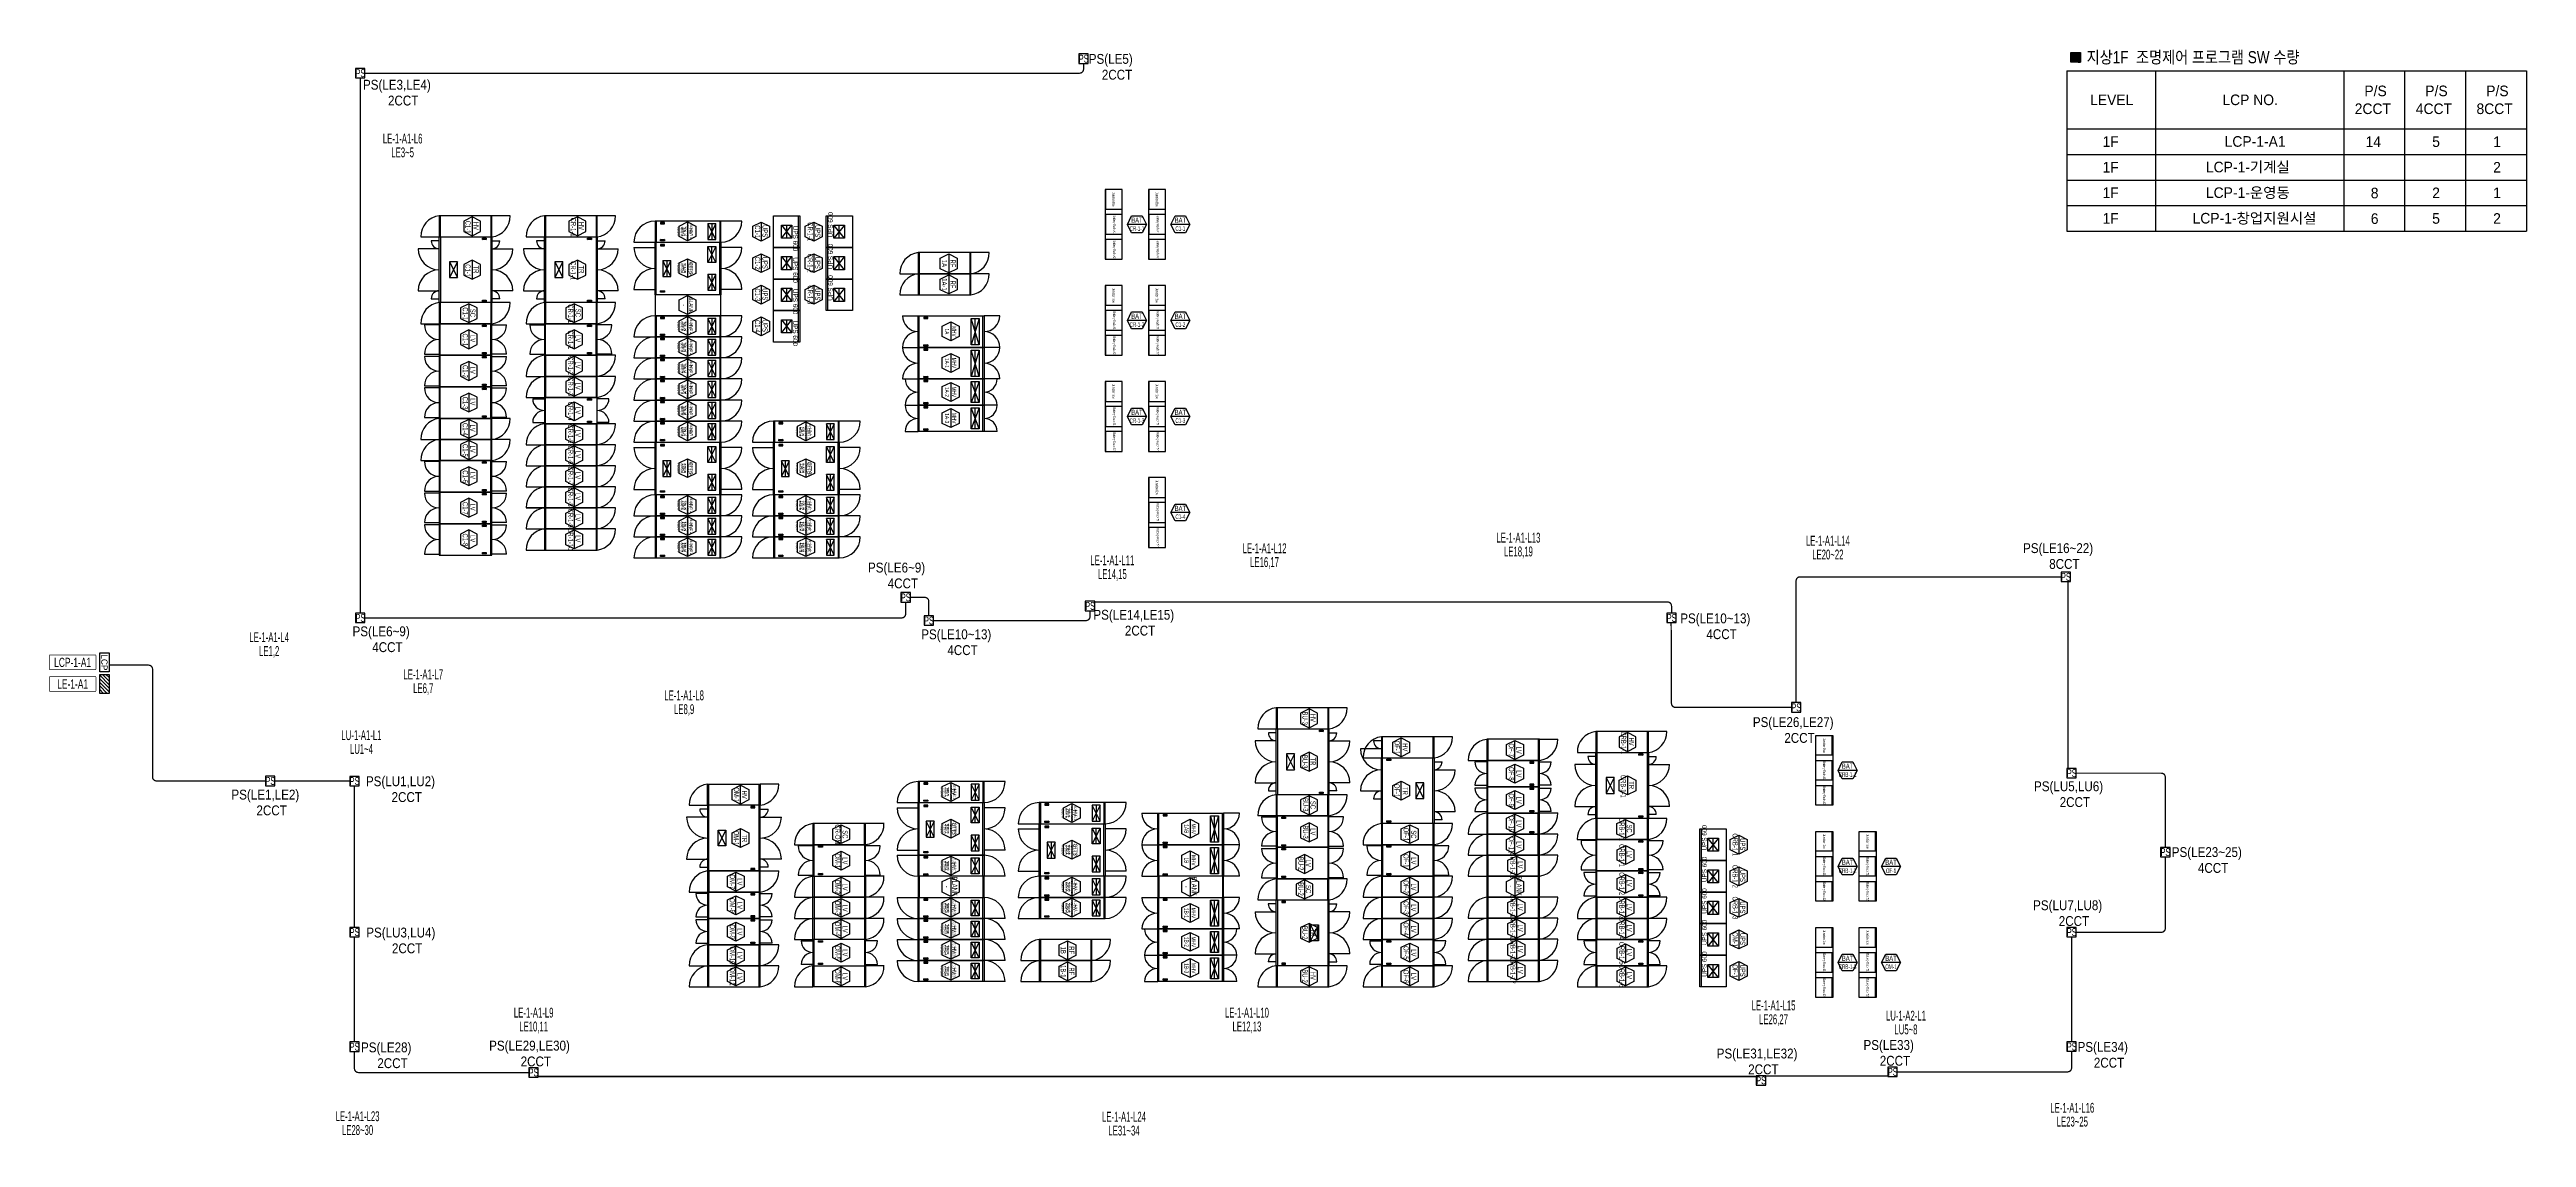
# Model space of a CAD drawing. Header units: millimetres. Extents: x 39625 to 501091, y -351975 to 836145.
# Drawn here: x 265245 to 359353, y -323674 to -282331 of the extents above; entities that cross this region are included whole.
import ezdxf
from ezdxf.enums import TextEntityAlignment as Align

# ---------------------------------------------------------------- set-up
doc = ezdxf.new("R2010")
doc.units = ezdxf.units.MM
doc.header["$LTSCALE"] = 150
doc.set_wipeout_variables(frame=1)
doc.linetypes.add('HIDDEN', pattern=[9.525, 6.35, -3.175])
for name, color, linetype in [('------01 Distribution Panel', 3, 'Continuous'), ('------02 Etc Panel', 3, 'Continuous'), ('------04 Lighting Switch', 2, 'Continuous'), ('-----30 Text', 2, 'Continuous'), ('-----33 Equipment', 8, 'Continuous')]:
    doc.layers.add(name, color=color, linetype=linetype)
doc.styles.add('ELEC', font='Dotum.ttf')

# ---------------------------------------------------------------- blocks, each defined once
blk = doc.blocks.new('12345')
at = {"layer": '-----33 Equipment'}
for p, q in [((383604, 143605), (382954, 143605)), ((382954, 143605), (382954, 140955)), ((382984, 142855), (382984, 143605)), ((383604, 140955), (383604, 143605)), ((385254, 143605), (384604, 143605)), ((384604, 143605), (384604, 140955)), ((384634, 142855), (384634, 143605)), ((385254, 140955), (385254, 143605)), ((357654, 142605), (357654, 141805)), ((359654, 142605), (357654, 142605)), ((357694, 142605), (357694, 141805)), ((358904, 142565), (358584, 142405)), ((358584, 142405), (358584, 142005)), ((358904, 142565), (358904, 141845)), ((359224, 142405), (358904, 142565)), ((359224, 142005), (359224, 142405)), ((359612, 142605), (359612, 141805)), ((359654, 141805), (359654, 142605)), ((360354, 142605), (359654, 142605)), ((361654, 142605), (361654, 141805)), ((363654, 142605), (361654, 142605)), ((361694, 142605), (361694, 141805)), ((362904, 142565), (362584, 142405)), ((362584, 142405), (362584, 142005)), ((362904, 142565), (362904, 141845)), ((363224, 142405), (362904, 142565)), ((363224, 142005), (363224, 142405)), ((363612, 142605), (363612, 141805)), ((363654, 141805), (363654, 142605)), ((364354, 142605), (363654, 142605)), ((365894, 142405), (365894, 141605)), ((366214, 142355), (366064, 142305)), ((366214, 142305), (366064, 142355)), ((366768, 142214), (367088, 142374)), ((366768, 141813), (366768, 142214)), ((367088, 142374), (367088, 141654)), ((367088, 142374), (367408, 142214)), ((367408, 142214), (367408, 141813)), ((368164, 142305), (367864, 141705)), ((368164, 141705), (367864, 142305)), ((368014, 142305), (368014, 141705)), ((368312, 142405), (368312, 141605)), ((369154, 142405), (368354, 142405)), ((369564, 142207), (369884, 142366)), ((369564, 141806), (369564, 142207)), ((369884, 142366), (369884, 141646)), ((369884, 142366), (370204, 142207)), ((370204, 142207), (370204, 141806)), ((370653, 142253), (371055, 141753)), ((370653, 141753), (371055, 142253)), ((370854, 142253), (370854, 141753)), ((371304, 141401), (371304, 142603)), ((371564, 142207), (371884, 142366)), ((371564, 141806), (371564, 142207)), ((371884, 142366), (371884, 141646)), ((371884, 142366), (372204, 142207)), ((372204, 142207), (372204, 141806)), ((372404, 142606), (372404, 141403)), ((373055, 141753), (372653, 142253)), ((373055, 142253), (372653, 141753)), ((372854, 141753), (372854, 142253)), ((382984, 141905), (382984, 142655)), ((383804, 142280), (383963, 142600)), ((384524, 142280), (383804, 142280)), ((383963, 141960), (383804, 142280)), ((383963, 142600), (384364, 142600)), ((384364, 142600), (384524, 142280)), ((384524, 142280), (384364, 141960)), ((384634, 141905), (384634, 142655)), ((385454, 142280), (385613, 142600)), ((386174, 142280), (385454, 142280)), ((385613, 141960), (385454, 142280)), ((385613, 142600), (386014, 142600)), ((386014, 142600), (386174, 142280)), ((386174, 142280), (386014, 141960)), ((357654, 141355), (356854, 141355)), ((356954, 141805), (357654, 141805)), ((357654, 141655), (357354, 141655)), ((357654, 141805), (359654, 141805)), ((357654, 139305), (357654, 141805)), ((357654, 141805), (359654, 141805)), ((357698, 141805), (357698, 139305)), ((358584, 142005), (358904, 141845)), ((358904, 141845), (359224, 142005)), ((359294, 141705), (359294, 141755)), ((359294, 141755), (359444, 141755)), ((359294, 141755), (359444, 141705)), ((359294, 141705), (359444, 141755)), ((359444, 141705), (359294, 141705)), ((359444, 141755), (359444, 141705)), ((359612, 141805), (359612, 139305)), ((359654, 141805), (359654, 139305)), ((359654, 141655), (359954, 141655)), ((359654, 141355), (360454, 141355)), ((361654, 141355), (360854, 141355)), ((360954, 141805), (361654, 141805)), ((361654, 141655), (361354, 141655)), ((361654, 141805), (363654, 141805)), ((361654, 139305), (361654, 141805)), ((361654, 141805), (363654, 141805)), ((361698, 141805), (361698, 139305)), ((362584, 142005), (362904, 141845)), ((362904, 141845), (363224, 142005)), ((363294, 141705), (363294, 141755)), ((363294, 141755), (363444, 141755)), ((363294, 141755), (363444, 141705)), ((363294, 141705), (363444, 141755)), ((363444, 141705), (363294, 141705)), ((363444, 141755), (363444, 141705)), ((363612, 141805), (363612, 139305)), ((363654, 141805), (363654, 139305)), ((363654, 141655), (363954, 141655)), ((363654, 141355), (364454, 141355)), ((365054, 141605), (365854, 141605)), ((365054, 141405), (365854, 141405)), ((365894, 140860), (365894, 141605)), ((366214, 141655), (366064, 141705)), ((366214, 141705), (366064, 141655)), ((366214, 141510), (366064, 141460)), ((366214, 141460), (366064, 141510)), ((367088, 141654), (366768, 141813)), ((367408, 141813), (367088, 141654)), ((368164, 140835), (367864, 141435)), ((368164, 141435), (367864, 140835)), ((368014, 140835), (368014, 141435)), ((368312, 139605), (368312, 141605)), ((369154, 141405), (368354, 141405)), ((369884, 141646), (369564, 141806)), ((369564, 141007), (369884, 141166)), ((370204, 141806), (369884, 141646)), ((369884, 141166), (369884, 140446)), ((369884, 141166), (370204, 141007)), ((371304, 140201), (371304, 141403)), ((371884, 141646), (371564, 141806)), ((371564, 141007), (371884, 141166)), ((372204, 141806), (371884, 141646)), ((371884, 141166), (371884, 140446)), ((371884, 141166), (372204, 141007)), ((372404, 141406), (372404, 140203)), ((375854, 141205, 0), (375854, 140405, 0)), ((377854, 141205, 0), (375854, 141205, 0)), ((375894, 141205), (375894, 140405)), ((377812, 141205), (377812, 140405)), ((377854, 140405, 0), (377854, 141205, 0)), ((378554, 141205), (377854, 141205)), ((382984, 140955), (382984, 141705)), ((384364, 141960), (383963, 141960)), ((384634, 140955), (384634, 141705)), ((386014, 141960), (385613, 141960)), ((358348, 140855), (358048, 140855)), ((358048, 140855), (358048, 140255)), ((358348, 140855), (358048, 140255)), ((358048, 140855), (358348, 140255)), ((358048, 140255), (358348, 140255)), ((358348, 140255), (358348, 140855)), ((358904, 140915), (358584, 140755)), ((358584, 140755), (358584, 140355)), ((358584, 140355), (358904, 140195)), ((358904, 140915), (358904, 140195)), ((359224, 140755), (358904, 140915)), ((358904, 140195), (359224, 140355)), ((359224, 140355), (359224, 140755)), ((362348, 140855), (362048, 140855)), ((362048, 140855), (362048, 140255)), ((362348, 140855), (362048, 140255)), ((362048, 140855), (362348, 140255)), ((362048, 140255), (362348, 140255)), ((362348, 140255), (362348, 140855)), ((362904, 140915), (362584, 140755)), ((362584, 140755), (362584, 140355)), ((362584, 140355), (362904, 140195)), ((362904, 140915), (362904, 140195)), ((363224, 140755), (362904, 140915)), ((362904, 140195), (363224, 140355)), ((363224, 140355), (363224, 140755)), ((365894, 139605), (365894, 140860)), ((366454, 140899), (366154, 140299)), ((366454, 140299), (366154, 140899)), ((366304, 140899), (366304, 140299)), ((366768, 140815), (367088, 140975)), ((366768, 140414), (366768, 140815)), ((367088, 140255), (366768, 140414)), ((367088, 140975), (367088, 140255)), ((367088, 140975), (367408, 140815)), ((367408, 140414), (367088, 140255)), ((367408, 140815), (367408, 140414)), ((368164, 140375), (367864, 139775)), ((368164, 139775), (367864, 140375)), ((368014, 140375), (368014, 139775)), ((369564, 140606), (369564, 141007)), ((369884, 140446), (369564, 140606)), ((370204, 140606), (369884, 140446)), ((370204, 141007), (370204, 140606)), ((370653, 141053), (371055, 140553)), ((370653, 140553), (371055, 141053)), ((370854, 141053), (370854, 140553)), ((371564, 140606), (371564, 141007)), ((371884, 140446), (371564, 140606)), ((372204, 140606), (371884, 140446)), ((372204, 141007), (372204, 140606)), ((373055, 140553), (372653, 141053)), ((373055, 141053), (372653, 140553)), ((372854, 140553), (372854, 141053)), ((375154, 140405), (375854, 140405)), ((375854, 140405, 0), (377854, 140405, 0)), ((375854, 140405), (375854, 139605)), ((377854, 140405), (375854, 140405)), ((375894, 140405), (375894, 139605)), ((376692, 140996, 0), (377012, 141156, 0)), ((376692, 140596, 0), (376692, 140996, 0)), ((377012, 140436, 0), (376692, 140596, 0)), ((376692, 140196), (377012, 140356)), ((377012, 141156, 0), (377012, 140436, 0)), ((377012, 141156, 0), (377332, 140996, 0)), ((377332, 140596, 0), (377012, 140436, 0)), ((377012, 140356), (377012, 139636)), ((377012, 140356), (377332, 140196)), ((377332, 140996, 0), (377332, 140596, 0)), ((377812, 140405), (377812, 139605)), ((377854, 139605), (377854, 140405)), ((378554, 140405), (377854, 140405)), ((382954, 140955), (383604, 140955)), ((384604, 140955), (385254, 140955)), ((356854, 139755), (357654, 139755)), ((357354, 139455), (357654, 139455)), ((357653, 139305), (357653, 138505)), ((359655, 139305), (357653, 139305)), ((359654, 139305), (357654, 139305)), ((357693, 139305), (357693, 138505)), ((359294, 139355), (359294, 139405)), ((359294, 139405), (359444, 139405)), ((359294, 139405), (359444, 139355)), ((359294, 139355), (359444, 139405)), ((359444, 139355), (359294, 139355)), ((359444, 139405), (359444, 139355)), ((359613, 139305), (359613, 138505)), ((360454, 139755), (359654, 139755)), ((359954, 139455), (359654, 139455)), ((359655, 138505), (359655, 139305)), ((360355, 139305), (359655, 139305)), ((360854, 139755), (361654, 139755)), ((361354, 139455), (361654, 139455)), ((361653, 139305), (361653, 138505)), ((363655, 139305), (361653, 139305)), ((363654, 139305), (361654, 139305)), ((361693, 139305), (361693, 138505)), ((363294, 139355), (363294, 139405)), ((363294, 139405), (363444, 139405)), ((363294, 139405), (363444, 139355)), ((363294, 139355), (363444, 139405)), ((363444, 139355), (363294, 139355)), ((363444, 139405), (363444, 139355)), ((363613, 139305), (363613, 138505)), ((364454, 139755), (363654, 139755)), ((363954, 139455), (363654, 139455)), ((363655, 138505), (363655, 139305)), ((364355, 139305), (363655, 139305)), ((365054, 139805), (365854, 139805)), ((368354, 139605), (365854, 139605)), ((365854, 139605), (365854, 138805)), ((366214, 139700), (366064, 139750)), ((366214, 139750), (366064, 139700)), ((366768, 139414), (367088, 139574)), ((366768, 139013), (366768, 139414)), ((367088, 139574), (367088, 138854)), ((367088, 139574), (367408, 139414)), ((367408, 139414), (367408, 139013)), ((369154, 139805), (368354, 139805)), ((368354, 138805), (368354, 139605)), ((369564, 139807), (369884, 139966)), ((369564, 139406), (369564, 139807)), ((369884, 139246), (369564, 139406)), ((369884, 139966), (369884, 139246)), ((369884, 139966), (370204, 139807)), ((370204, 139406), (369884, 139246)), ((370204, 139807), (370204, 139406)), ((370653, 139853), (371055, 139353)), ((370653, 139353), (371055, 139853)), ((370854, 139853), (370854, 139353)), ((371304, 139001), (371304, 140203)), ((371564, 139807), (371884, 139966)), ((371564, 139406), (371564, 139807)), ((371884, 139246), (371564, 139406)), ((371884, 139966), (371884, 139246)), ((371884, 139966), (372204, 139807)), ((372204, 139406), (371884, 139246)), ((372204, 139807), (372204, 139406)), ((372404, 140206), (372404, 139003)), ((373055, 139353), (372653, 139853)), ((373055, 139853), (372653, 139353)), ((372854, 139353), (372854, 139853)), ((375154, 139605), (375854, 139605)), ((375854, 139605), (377854, 139605)), ((376692, 139796), (376692, 140196)), ((377012, 139636), (376692, 139796)), ((377332, 139796), (377012, 139636)), ((377332, 140196), (377332, 139796)), ((383604, 139955), (382954, 139955)), ((382954, 139955), (382954, 137305)), ((382984, 139205), (382984, 139955)), ((383604, 137305), (383604, 139955)), ((385254, 139955), (384604, 139955)), ((384604, 139955), (384604, 137305)), ((384634, 139205), (384634, 139955)), ((385254, 137305), (385254, 139955)), ((356953, 138505), (357653, 138505)), ((357653, 138465), (357093, 138465)), ((357653, 138505), (359655, 138505)), ((359653, 138505), (357653, 138505)), ((357653, 138505), (357653, 137305)), ((357695, 137305), (357695, 138505)), ((358780, 139266), (358460, 139107)), ((358460, 139107), (358460, 138706)), ((358460, 138706), (358780, 138546)), ((358780, 139266), (358780, 138546)), ((359100, 139107), (358780, 139266)), ((358780, 138546), (359100, 138706)), ((359100, 138706), (359100, 139107)), ((359293, 138405), (359293, 138455)), ((359293, 138455), (359443, 138455)), ((359293, 138455), (359443, 138405)), ((359293, 138405), (359443, 138455)), ((359443, 138405), (359293, 138405)), ((359443, 138455), (359443, 138405)), ((359613, 137305), (359613, 138505)), ((359653, 137305), (359653, 138505)), ((359653, 138465), (360213, 138465)), ((360953, 138505), (361653, 138505)), ((361094, 138465), (361654, 138465)), ((361653, 138505), (363655, 138505)), ((363654, 138505), (361654, 138505)), ((361654, 138505), (361654, 137305)), ((361696, 137305), (361696, 138505)), ((362780, 139266), (362460, 139107)), ((362460, 139107), (362460, 138706)), ((362460, 138706), (362780, 138546)), ((362780, 139266), (362780, 138546)), ((363100, 139107), (362780, 139266)), ((362780, 138546), (363100, 138706)), ((363100, 138706), (363100, 139107)), ((363294, 138405), (363294, 138455)), ((363294, 138455), (363444, 138455)), ((363294, 138455), (363444, 138405)), ((363294, 138405), (363444, 138455)), ((363444, 138405), (363294, 138405)), ((363444, 138455), (363444, 138405)), ((363614, 137305), (363614, 138505)), ((363654, 137305), (363654, 138505)), ((364214, 138465), (363654, 138465)), ((365854, 138805), (368354, 138805)), ((365894, 138805), (365894, 138005)), ((366214, 138755), (366064, 138705)), ((366214, 138705), (366064, 138755)), ((367088, 138854), (366768, 139013)), ((366768, 138614), (367088, 138774)), ((366768, 138213), (366768, 138614)), ((367408, 139013), (367088, 138854)), ((367088, 138774), (367088, 138054)), ((367088, 138774), (367408, 138614)), ((367408, 138614), (367408, 138213)), ((368164, 138705), (367864, 138105)), ((368164, 138105), (367864, 138705)), ((368014, 138705), (368014, 138105)), ((368312, 138805), (368312, 138005)), ((369154, 138805), (368354, 138805)), ((369564, 138607), (369884, 138766)), ((369564, 138206), (369564, 138607)), ((369884, 138766), (369884, 138046)), ((369884, 138766), (370204, 138607)), ((370204, 138607), (370204, 138206)), ((370653, 138653), (371055, 138153)), ((370653, 138153), (371055, 138653)), ((370854, 138653), (370854, 138153)), ((371304, 137801), (371304, 139003)), ((375254, 138805), (375854, 138805)), ((375894, 137605), (375894, 138805)), ((376214, 138755), (376064, 138705)), ((376214, 138705), (376064, 138755)), ((376768, 138415), (377088, 138575)), ((376768, 138015), (376768, 138415)), ((377088, 138575), (377088, 137855)), ((377088, 138575), (377408, 138415)), ((377408, 138415), (377408, 138015)), ((378164, 137705), (377864, 138705)), ((378164, 138705), (377864, 137705)), ((378014, 137705), (378014, 138705)), ((378312, 137605), (378312, 138805)), ((378954, 138805), (378354, 138805)), ((382984, 138255), (382984, 139005)), ((383804, 138630), (383963, 138950)), ((384524, 138630), (383804, 138630)), ((383963, 138310), (383804, 138630)), ((383963, 138950), (384364, 138950)), ((384364, 138950), (384524, 138630)), ((384524, 138630), (384364, 138310)), ((384634, 138255), (384634, 139005)), ((385454, 138630), (385613, 138950)), ((386174, 138630), (385454, 138630)), ((385613, 138310), (385454, 138630)), ((385613, 138950), (386014, 138950)), ((386014, 138950), (386174, 138630)), ((386174, 138630), (386014, 138310)), ((358780, 138271), (358460, 138112)), ((358460, 138112), (358460, 137711)), ((358460, 137711), (358780, 137551)), ((358780, 138271), (358780, 137551)), ((359100, 138112), (358780, 138271)), ((358780, 137551), (359100, 137711)), ((359100, 137711), (359100, 138112)), ((359293, 137355), (359293, 137405)), ((359293, 137405), (359443, 137405)), ((359293, 137405), (359443, 137355)), ((359293, 137355), (359443, 137405)), ((359443, 137405), (359443, 137355)), ((362781, 138271), (362461, 138112)), ((362461, 138112), (362461, 137711)), ((362461, 137711), (362781, 137551)), ((362781, 138271), (362781, 137551)), ((363101, 138112), (362781, 138271)), ((362781, 137551), (363101, 137711)), ((363101, 137711), (363101, 138112)), ((363294, 137355), (363294, 137405)), ((363294, 137405), (363444, 137405)), ((363294, 137405), (363444, 137355)), ((363294, 137355), (363444, 137405)), ((363444, 137405), (363444, 137355)), ((365054, 138005), (365854, 138005)), ((365894, 138005), (365894, 137205)), ((366214, 138055), (366064, 138105)), ((366214, 138105), (366064, 138055)), ((366214, 137955), (366064, 137905)), ((366214, 137905), (366064, 137955)), ((367088, 138054), (366768, 138213)), ((366768, 137814), (367088, 137974)), ((366768, 137413), (366768, 137814)), ((367088, 137254), (366768, 137413)), ((367408, 138213), (367088, 138054)), ((367088, 137974), (367088, 137254)), ((367088, 137974), (367408, 137814)), ((367408, 137413), (367088, 137254)), ((367408, 137814), (367408, 137413)), ((368164, 137905), (367864, 137305)), ((368164, 137305), (367864, 137905)), ((368014, 137905), (368014, 137305)), ((368312, 138005), (368312, 137205)), ((369154, 138005), (368354, 138005)), ((369884, 138046), (369564, 138206)), ((370204, 138206), (369884, 138046)), ((375254, 137605), (375854, 137605)), ((375254, 137605), (375854, 137605)), ((375894, 136405), (375894, 137605)), ((376214, 137655), (376064, 137705)), ((376214, 137705), (376064, 137655)), ((376214, 137555), (376064, 137505)), ((376214, 137505), (376064, 137555)), ((377088, 137855), (376768, 138015)), ((377408, 138015), (377088, 137855)), ((378164, 136505), (377864, 137505)), ((378164, 137505), (377864, 136505)), ((378014, 136505), (378014, 137505)), ((378312, 136405), (378312, 137605)), ((378954, 137605), (378354, 137605)), ((378954, 137605), (378354, 137605)), ((382984, 137305), (382984, 138055)), ((384364, 138310), (383963, 138310)), ((384634, 137305), (384634, 138055)), ((386014, 138310), (385613, 138310)), ((357093, 137345), (357653, 137345)), ((357653, 137265), (357093, 137265)), ((357653, 137305), (359653, 137305)), ((359653, 137305), (357653, 137305)), ((357653, 137305), (357653, 136105)), ((357695, 136105), (357695, 137305)), ((358780, 137071), (358460, 136912)), ((358460, 136912), (358460, 136511)), ((358460, 136511), (358780, 136351)), ((358780, 137071), (358780, 136351)), ((359100, 136912), (358780, 137071)), ((358780, 136351), (359100, 136511)), ((359100, 136511), (359100, 136912)), ((359443, 137355), (359293, 137355)), ((359293, 137205), (359293, 137255)), ((359293, 137255), (359443, 137255)), ((359293, 137255), (359443, 137205)), ((359293, 137205), (359443, 137255)), ((359443, 137205), (359293, 137205)), ((359443, 137255), (359443, 137205)), ((359613, 136105), (359613, 137305)), ((360213, 137345), (359653, 137345)), ((359653, 136105), (359653, 137305)), ((359653, 137265), (360213, 137265)), ((360213, 137345), (360213, 137345)), ((360954, 136505), (361654, 136505)), ((361094, 137345), (361654, 137345)), ((361654, 137305), (363654, 137305)), ((361654, 137305), (361654, 136505)), ((363654, 137305), (361654, 137305)), ((361654, 136505), (361654, 135705)), ((363654, 136505), (361654, 136505)), ((361654, 136505), (363654, 136505)), ((361694, 137305), (361694, 136505)), ((361694, 136505), (361694, 135705)), ((362781, 137268), (362461, 137108)), ((362461, 137108), (362461, 136708)), ((362461, 136708), (362781, 136548)), ((362781, 136468), (362461, 136308)), ((362781, 137268), (362781, 136548)), ((363101, 137108), (362781, 137268)), ((362781, 136548), (363101, 136708)), ((362781, 136468), (362781, 135748)), ((363101, 136308), (362781, 136468)), ((363101, 136708), (363101, 137108)), ((363444, 137355), (363294, 137355)), ((363612, 137305), (363612, 136505)), ((363612, 136505), (363612, 135705)), ((364214, 137345), (363654, 137345)), ((363654, 136505), (363654, 137305)), ((364354, 137305), (363654, 137305)), ((363654, 135705), (363654, 136505)), ((364354, 136505), (363654, 136505)), ((365054, 137205), (365854, 137205)), ((365894, 137205), (365894, 136405)), ((366214, 137255), (366064, 137305)), ((366214, 137305), (366064, 137255)), ((366214, 137155), (366064, 137105)), ((366214, 137105), (366064, 137155)), ((366214, 136455), (366064, 136505)), ((366214, 136505), (366064, 136455)), ((366768, 137014), (367088, 137174)), ((366768, 136613), (366768, 137014)), ((367088, 136454), (366768, 136613)), ((367088, 137174), (367088, 136454)), ((367088, 137174), (367408, 137014)), ((367408, 136613), (367088, 136454)), ((367408, 137014), (367408, 136613)), ((368164, 137105), (367864, 136505)), ((368164, 136505), (367864, 137105)), ((368014, 137105), (368014, 136505)), ((368312, 137205), (368312, 136405)), ((369154, 137205), (368354, 137205)), ((376214, 136455), (376064, 136505)), ((376214, 136505), (376064, 136455)), ((376768, 137215), (377088, 137375)), ((376768, 136815), (376768, 137215)), ((377088, 136655), (376768, 136815)), ((377088, 137375), (377088, 136655)), ((377088, 137375), (377408, 137215)), ((377408, 136815), (377088, 136655)), ((377408, 137215), (377408, 136815)), ((382954, 137305), (383604, 137305)), ((384604, 137305), (385254, 137305)), ((357093, 136145), (357653, 136145)), ((357653, 136065), (357093, 136065)), ((357653, 136105), (359653, 136105)), ((359653, 136105), (357653, 136105)), ((357653, 136105), (357653, 134905)), ((357695, 134905), (357695, 136105)), ((358780, 135871), (358460, 135712)), ((358460, 135712), (358460, 135311)), ((358780, 135871), (358780, 135151)), ((359100, 135712), (358780, 135871)), ((359100, 135311), (359100, 135712)), ((359293, 136155), (359293, 136205)), ((359293, 136205), (359443, 136205)), ((359293, 136205), (359443, 136155)), ((359293, 136155), (359443, 136205)), ((359443, 136155), (359293, 136155)), ((359293, 136005), (359293, 136055)), ((359293, 136055), (359443, 136055)), ((359293, 136055), (359443, 136005)), ((359293, 136005), (359443, 136055)), ((359443, 136005), (359293, 136005)), ((359443, 136205), (359443, 136155)), ((359443, 136055), (359443, 136005)), ((359613, 134905), (359613, 136105)), ((360213, 136145), (359653, 136145)), ((359653, 134905), (359653, 136105)), ((359653, 136065), (360213, 136065)), ((360213, 136145), (360213, 136145)), ((360954, 135705), (361654, 135705)), ((361206, 135653), (361654, 135653)), ((361654, 135705), (363654, 135705)), ((363654, 135705), (361654, 135705)), ((361654, 135705), (361654, 134705)), ((361696, 134705), (361696, 135705)), ((362461, 136308), (362461, 135908)), ((362461, 135908), (362781, 135748)), ((362461, 135377), (362781, 135537)), ((362781, 135748), (363101, 135908)), ((362781, 135537), (362781, 134817)), ((362781, 135537), (363101, 135377)), ((363101, 135908), (363101, 136308)), ((363294, 135605), (363294, 135655)), ((363294, 135655), (363444, 135655)), ((363294, 135655), (363444, 135605)), ((363294, 135605), (363444, 135655)), ((363444, 135605), (363294, 135605)), ((363444, 135655), (363444, 135605)), ((363654, 134705), (363654, 135705)), ((364102, 135653), (363654, 135653)), ((365054, 136405), (365854, 136405)), ((365054, 135605), (365854, 135605)), ((365894, 136405), (365894, 135605)), ((365894, 135605), (365894, 134805)), ((366214, 136355), (366064, 136305)), ((366214, 136305), (366064, 136355)), ((366214, 135655), (366064, 135705)), ((366214, 135705), (366064, 135655)), ((366214, 135555), (366064, 135505)), ((366214, 135505), (366064, 135555)), ((366768, 136214), (367088, 136374)), ((366768, 135813), (366768, 136214)), ((367088, 135654), (366768, 135813)), ((366768, 135414), (367088, 135574)), ((367088, 136374), (367088, 135654)), ((367088, 136374), (367408, 136214)), ((367408, 135813), (367088, 135654)), ((367088, 135574), (367088, 134854)), ((367088, 135574), (367408, 135414)), ((367408, 136214), (367408, 135813)), ((368164, 136305), (367864, 135705)), ((368164, 135705), (367864, 136305)), ((368014, 136305), (368014, 135705)), ((368312, 136405), (368312, 135605)), ((368312, 135605), (368312, 134805)), ((369154, 136405), (368354, 136405)), ((369154, 135605), (368354, 135605)), ((375254, 136405), (375854, 136405)), ((375354, 136405), (375854, 136405)), ((375894, 135405), (375894, 136405)), ((376214, 136355), (376064, 136305)), ((376214, 136305), (376064, 136355)), ((376768, 136115), (377088, 136275)), ((376768, 135715), (376768, 136115)), ((377088, 135555), (376768, 135715)), ((377088, 136275), (377088, 135555)), ((377088, 136275), (377408, 136115)), ((377408, 135715), (377088, 135555)), ((377408, 136115), (377408, 135715)), ((378164, 135505), (377864, 136305)), ((378164, 136305), (377864, 135505)), ((378014, 135505), (378014, 136305)), ((378312, 135405), (378312, 136405)), ((378954, 136405), (378354, 136405)), ((378854, 136405), (378354, 136405)), ((383604, 136305), (382954, 136305)), ((382954, 136305), (382954, 133655)), ((382984, 135555), (382984, 136305)), ((383604, 133655), (383604, 136305)), ((385254, 136305), (384604, 136305)), ((384604, 136305), (384604, 133655)), ((384634, 135555), (384634, 136305)), ((385254, 133655), (385254, 136305)), ((357093, 134945), (357653, 134945)), ((357653, 134905), (359653, 134905)), ((357653, 134905), (357653, 134105)), ((359653, 134905), (357653, 134905)), ((357693, 134905), (357693, 134105)), ((358778, 134871), (358458, 134712)), ((358458, 134712), (358458, 134311)), ((358460, 135311), (358780, 135151)), ((358778, 134871), (358778, 134151)), ((359098, 134712), (358778, 134871)), ((358780, 135151), (359100, 135311)), ((359098, 134311), (359098, 134712)), ((359293, 134955), (359293, 135005)), ((359293, 135005), (359443, 135005)), ((359293, 135005), (359443, 134955)), ((359293, 134955), (359443, 135005)), ((359443, 134955), (359293, 134955)), ((359443, 135005), (359443, 134955)), ((359611, 134905), (359611, 134105)), ((360213, 134945), (359653, 134945)), ((359653, 134105), (359653, 134905)), ((360353, 134905), (359653, 134905)), ((360213, 134945), (360213, 134945)), ((361206, 134757), (361654, 134757)), ((361654, 134705), (363654, 134705)), ((361654, 134705), (361654, 133905)), ((363654, 134705), (361654, 134705)), ((361694, 134705), (361694, 133905)), ((362461, 134977), (362461, 135377)), ((362781, 134817), (362461, 134977)), ((362461, 134507), (362781, 134667)), ((363101, 134977), (362781, 134817)), ((362781, 134667), (362781, 133947)), ((362781, 134667), (363101, 134507)), ((363101, 135377), (363101, 134977)), ((363294, 134755), (363294, 134805)), ((363294, 134805), (363444, 134805)), ((363294, 134805), (363444, 134755)), ((363294, 134755), (363444, 134805)), ((363444, 134755), (363294, 134755)), ((363444, 134805), (363444, 134755)), ((363612, 134705), (363612, 133905)), ((364102, 134757), (363654, 134757)), ((363654, 133905), (363654, 134705)), ((364354, 134705), (363654, 134705)), ((365054, 134805), (365854, 134805)), ((365894, 134805), (365894, 134005)), ((366214, 134855), (366064, 134905)), ((366214, 134905), (366064, 134855)), ((366214, 134755), (366064, 134705)), ((366214, 134705), (366064, 134755)), ((366768, 135013), (366768, 135414)), ((367088, 134854), (366768, 135013)), ((366768, 134614), (367088, 134774)), ((366768, 134213), (366768, 134614)), ((367408, 135013), (367088, 134854)), ((367088, 134774), (367088, 134054)), ((367088, 134774), (367408, 134614)), ((367408, 135414), (367408, 135013)), ((367408, 134614), (367408, 134213)), ((368164, 135505), (367864, 134905)), ((368164, 134905), (367864, 135505)), ((368164, 134705), (367864, 134105)), ((368164, 134105), (367864, 134705)), ((368014, 135505), (368014, 134905)), ((368014, 134705), (368014, 134105)), ((368312, 134805), (368312, 134005)), ((369154, 134805), (368354, 134805)), ((370394, 134805), (370394, 134005)), ((370714, 134755), (370564, 134705)), ((370714, 134705), (370564, 134755)), ((371268, 134614), (371588, 134774)), ((371268, 134213), (371268, 134614)), ((371588, 134774), (371588, 134054)), ((371588, 134774), (371908, 134614)), ((371908, 134614), (371908, 134213)), ((372664, 134705), (372364, 134105)), ((372664, 134105), (372364, 134705)), ((372514, 134705), (372514, 134105)), ((372812, 134805), (372812, 134005)), ((373654, 134805), (372854, 134805)), ((375354, 135405), (375854, 135405)), ((375354, 135405), (375854, 135405)), ((375894, 134405), (375894, 135405)), ((376214, 135455), (376064, 135505)), ((376214, 135505), (376064, 135455)), ((376214, 135355), (376064, 135305)), ((376214, 135305), (376064, 135355)), ((376768, 135117), (377088, 135277)), ((376768, 134717), (376768, 135117)), ((377088, 134557), (376768, 134717)), ((377088, 135277), (377088, 134557)), ((377088, 135277), (377408, 135117)), ((377408, 134717), (377088, 134557)), ((377408, 135117), (377408, 134717)), ((378164, 134505), (377864, 135305)), ((378164, 135305), (377864, 134505)), ((378014, 134505), (378014, 135305)), ((378312, 134405), (378312, 135405)), ((378854, 135405), (378354, 135405)), ((378854, 135405), (378354, 135405)), ((382984, 134605), (382984, 135355)), ((383804, 134980), (383963, 135300)), ((384524, 134980), (383804, 134980)), ((383963, 134660), (383804, 134980)), ((383963, 135300), (384364, 135300)), ((384364, 134660), (383963, 134660)), ((384364, 135300), (384524, 134980)), ((384524, 134980), (384364, 134660)), ((384634, 134605), (384634, 135355)), ((385454, 134980), (385613, 135300)), ((386174, 134980), (385454, 134980)), ((385613, 134660), (385454, 134980)), ((385613, 135300), (386014, 135300)), ((386014, 134660), (385613, 134660)), ((386014, 135300), (386174, 134980)), ((386174, 134980), (386014, 134660)), ((356953, 134105), (357653, 134105)), ((357653, 134105), (359653, 134105)), ((357653, 134105), (357653, 133305)), ((359653, 134105), (357653, 134105)), ((357693, 134105), (357693, 133305)), ((358458, 134311), (358778, 134151)), ((358778, 134071), (358458, 133912)), ((358458, 133912), (358458, 133511)), ((358778, 134151), (359098, 134311)), ((358778, 134071), (358778, 133351)), ((359098, 133912), (358778, 134071)), ((359098, 133511), (359098, 133912)), ((359611, 134105), (359611, 133305)), ((359653, 133305), (359653, 134105)), ((360353, 134105), (359653, 134105)), ((360954, 133905), (361654, 133905)), ((361654, 133905), (363654, 133905)), ((361654, 133905), (361654, 133105)), ((363654, 133905), (361654, 133905)), ((361694, 133905), (361694, 133105)), ((362461, 134107), (362461, 134507)), ((362781, 133947), (362461, 134107)), ((362461, 133707), (362781, 133867)), ((362461, 133307), (362461, 133707)), ((363101, 134107), (362781, 133947)), ((362781, 133867), (362781, 133147)), ((362781, 133867), (363101, 133707)), ((363101, 134507), (363101, 134107)), ((363101, 133707), (363101, 133307)), ((363612, 133905), (363612, 133105)), ((363654, 133105), (363654, 133905)), ((364354, 133905), (363654, 133905)), ((365054, 134005), (365854, 134005)), ((365054, 133805), (365854, 133805)), ((365894, 133260), (365894, 134005)), ((366214, 134055), (366064, 134105)), ((366214, 134105), (366064, 134055)), ((366214, 133910), (366064, 133860)), ((366214, 133860), (366064, 133910)), ((367088, 134054), (366768, 134213)), ((367408, 134213), (367088, 134054)), ((368164, 133235), (367864, 133835)), ((368164, 133835), (367864, 133235)), ((368014, 133235), (368014, 133835)), ((368312, 132005), (368312, 134005)), ((369154, 133805), (368354, 133805)), ((369554, 134005), (370354, 134005)), ((369554, 133805), (370354, 133805)), ((370394, 133260), (370394, 134005)), ((370714, 134055), (370564, 134105)), ((370714, 134105), (370564, 134055)), ((370714, 133910), (370564, 133860)), ((370714, 133860), (370564, 133910)), ((371588, 134054), (371268, 134213)), ((371908, 134213), (371588, 134054)), ((372664, 133235), (372364, 133835)), ((372664, 133835), (372364, 133235)), ((372514, 133235), (372514, 133835)), ((372812, 132005), (372812, 134005)), ((373654, 133805), (372854, 133805)), ((375354, 134405), (375854, 134405)), ((376214, 134455), (376064, 134505)), ((376214, 134505), (376064, 134455)), ((378854, 134405), (378354, 134405)), ((382954, 133655), (383604, 133655)), ((382984, 133655), (382984, 134405)), ((384604, 133655), (385254, 133655)), ((384634, 133655), (384634, 134405)), ((356953, 133305), (357653, 133305)), ((357653, 133265), (357093, 133265)), ((357653, 133305), (359653, 133305)), ((359653, 133305), (357653, 133305)), ((357653, 133305), (357653, 132105)), ((357695, 132105), (357695, 133305)), ((358458, 133511), (358778, 133351)), ((358780, 133071), (358460, 132912)), ((358460, 132912), (358460, 132511)), ((358778, 133351), (359098, 133511)), ((358780, 133071), (358780, 132351)), ((359100, 132912), (358780, 133071)), ((359100, 132511), (359100, 132912)), ((359293, 133205), (359293, 133255)), ((359293, 133255), (359443, 133255)), ((359293, 133255), (359443, 133205)), ((359293, 133205), (359443, 133255)), ((359443, 133205), (359293, 133205)), ((359443, 133255), (359443, 133205)), ((359613, 132105), (359613, 133305)), ((359653, 132105), (359653, 133305)), ((359653, 133265), (360213, 133265)), ((360954, 133105), (361654, 133105)), ((361654, 133105), (363654, 133105)), ((361654, 133105), (361654, 132305)), ((363654, 133105), (361654, 133105)), ((361694, 133105), (361694, 132305)), ((362781, 133147), (362461, 133307)), ((362461, 132907), (362781, 133067)), ((362461, 132507), (362461, 132907)), ((363101, 133307), (362781, 133147)), ((362781, 133067), (362781, 132347)), ((362781, 133067), (363101, 132907)), ((363101, 132907), (363101, 132507)), ((363612, 133105), (363612, 132305)), ((363654, 132305), (363654, 133105)), ((364354, 133105), (363654, 133105)), ((365894, 132005), (365894, 133260)), ((366454, 133299), (366154, 132699)), ((366454, 132699), (366154, 133299)), ((366304, 133299), (366304, 132699)), ((366768, 133215), (367088, 133375)), ((366768, 132814), (366768, 133215)), ((367088, 132655), (366768, 132814)), ((367088, 133375), (367088, 132655)), ((367088, 133375), (367408, 133215)), ((367408, 132814), (367088, 132655)), ((367408, 133215), (367408, 132814)), ((368164, 132775), (367864, 132175)), ((368164, 132175), (367864, 132775)), ((368014, 132775), (368014, 132175)), ((370394, 132005), (370394, 133260)), ((370954, 133299), (370654, 132699)), ((370954, 132699), (370654, 133299)), ((370804, 133299), (370804, 132699)), ((371268, 133215), (371588, 133375)), ((371268, 132814), (371268, 133215)), ((371588, 132655), (371268, 132814)), ((371588, 133375), (371588, 132655)), ((371588, 133375), (371908, 133215)), ((371908, 132814), (371588, 132655)), ((371908, 133215), (371908, 132814)), ((372664, 132775), (372364, 132175)), ((372664, 132175), (372364, 132775)), ((372514, 132775), (372514, 132175)), ((357093, 132145), (357653, 132145)), ((357653, 132065), (357093, 132065)), ((357653, 132105), (359653, 132105)), ((359653, 132105), (357653, 132105)), ((357653, 132105), (357653, 130905)), ((357695, 130905), (357695, 132105)), ((358460, 132511), (358780, 132351)), ((358780, 131871), (358460, 131712)), ((358780, 132351), (359100, 132511)), ((358780, 131871), (358780, 131151)), ((359100, 131712), (358780, 131871)), ((359293, 132155), (359293, 132205)), ((359293, 132205), (359443, 132205)), ((359293, 132205), (359443, 132155)), ((359293, 132155), (359443, 132205)), ((359443, 132155), (359293, 132155)), ((359293, 132005), (359293, 132055)), ((359293, 132055), (359443, 132055)), ((359293, 132055), (359443, 132005)), ((359293, 132005), (359443, 132055)), ((359443, 132005), (359293, 132005)), ((359443, 132205), (359443, 132155)), ((359443, 132055), (359443, 132005)), ((359613, 130905), (359613, 132105)), ((360213, 132145), (359653, 132145)), ((359653, 130905), (359653, 132105)), ((359653, 132065), (360213, 132065)), ((360213, 132145), (360213, 132145)), ((360954, 132305), (361654, 132305)), ((361654, 132305), (363654, 132305)), ((361654, 132305), (361654, 131505)), ((363654, 132305), (361654, 132305)), ((361694, 132305), (361694, 131505)), ((362781, 132347), (362461, 132507)), ((362461, 132107), (362781, 132267)), ((362461, 131707), (362461, 132107)), ((363101, 132507), (362781, 132347)), ((362781, 132267), (362781, 131547)), ((362781, 132267), (363101, 132107)), ((363101, 132107), (363101, 131707)), ((363612, 132305), (363612, 131505)), ((363654, 131505), (363654, 132305)), ((364354, 132305), (363654, 132305)), ((365054, 132205), (365854, 132205)), ((365894, 132005), (365894, 131205)), ((366214, 132100), (366064, 132150)), ((366214, 132150), (366064, 132100)), ((366214, 131955), (366064, 131905)), ((366214, 131905), (366064, 131955)), ((366768, 131814), (367088, 131974)), ((366768, 131413), (366768, 131814)), ((367088, 131974), (367088, 131254)), ((367088, 131974), (367408, 131814)), ((367408, 131814), (367408, 131413)), ((368164, 131905), (367864, 131305)), ((368164, 131305), (367864, 131905)), ((368014, 131905), (368014, 131305)), ((368312, 132005), (368312, 131205)), ((369154, 132205), (368354, 132205)), ((369154, 132005), (368354, 132005)), ((369554, 132205), (370354, 132205)), ((370394, 132005), (370394, 131205)), ((370714, 132100), (370564, 132150)), ((370714, 132150), (370564, 132100)), ((370714, 131955), (370564, 131905)), ((370714, 131905), (370564, 131955)), ((371268, 131814), (371588, 131974)), ((371268, 131413), (371268, 131814)), ((371588, 131974), (371588, 131254)), ((371588, 131974), (371908, 131814)), ((371908, 131814), (371908, 131413)), ((372664, 131905), (372364, 131305)), ((372664, 131305), (372364, 131905)), ((372514, 131905), (372514, 131305)), ((372812, 132005), (372812, 131205)), ((373654, 132205), (372854, 132205)), ((373654, 132005), (372854, 132005)), ((385254, 132655), (384604, 132655)), ((384604, 132655), (384604, 130005)), ((384634, 131905), (384634, 132655)), ((385254, 130005), (385254, 132655)), ((357093, 130945), (357653, 130945)), ((357653, 130865), (357093, 130865)), ((357653, 130905), (359653, 130905)), ((359653, 130905), (357653, 130905)), ((357653, 130905), (357653, 129705)), ((357695, 129705), (357695, 130905)), ((358460, 131712), (358460, 131311)), ((358460, 131311), (358780, 131151)), ((358780, 131151), (359100, 131311)), ((359100, 131311), (359100, 131712)), ((359293, 130955), (359293, 131005)), ((359293, 131005), (359443, 131005)), ((359293, 131005), (359443, 130955)), ((359293, 130955), (359443, 131005)), ((359443, 130955), (359293, 130955)), ((359293, 130805), (359293, 130855)), ((359293, 130855), (359443, 130855)), ((359293, 130855), (359443, 130805)), ((359293, 130805), (359443, 130855)), ((359443, 131005), (359443, 130955)), ((359443, 130855), (359443, 130805)), ((359613, 129705), (359613, 130905)), ((360213, 130945), (359653, 130945)), ((359653, 129705), (359653, 130905)), ((359653, 130865), (360213, 130865)), ((360213, 130945), (360213, 130945)), ((360954, 131505), (361654, 131505)), ((361654, 131505), (360954, 131505)), ((361654, 131505), (363654, 131505)), ((361654, 131505), (361654, 131505)), ((361654, 131505), (361654, 130705)), ((363654, 131505), (361654, 131505)), ((361694, 131505), (361694, 130705)), ((362781, 131547), (362461, 131707)), ((362461, 131307), (362781, 131467)), ((362461, 130907), (362461, 131307)), ((362781, 130747), (362461, 130907)), ((363101, 131707), (362781, 131547)), ((362781, 131467), (362781, 130747)), ((362781, 131467), (363101, 131307)), ((363101, 130907), (362781, 130747)), ((363101, 131307), (363101, 130907)), ((363612, 131505), (363612, 130705)), ((363654, 130705), (363654, 131505)), ((364354, 131505), (363654, 131505)), ((365054, 131205), (365854, 131205)), ((365894, 131205), (365894, 130405)), ((366214, 131255), (366064, 131305)), ((366214, 131305), (366064, 131255)), ((366214, 131155), (366064, 131105)), ((366214, 131105), (366064, 131155)), ((367088, 131254), (366768, 131413)), ((366768, 131014), (367088, 131174)), ((366768, 130613), (366768, 131014)), ((367408, 131413), (367088, 131254)), ((367088, 131174), (367088, 130454)), ((367088, 131174), (367408, 131014)), ((367408, 131014), (367408, 130613)), ((368164, 131105), (367864, 130505)), ((368164, 130505), (367864, 131105)), ((368014, 131105), (368014, 130505)), ((368312, 131205), (368312, 130405)), ((369154, 131205), (368354, 131205)), ((369554, 131205), (370354, 131205)), ((370394, 131205), (370394, 130405)), ((370714, 131255), (370564, 131305)), ((370714, 131305), (370564, 131255)), ((370714, 131155), (370564, 131105)), ((370714, 131105), (370564, 131155)), ((371588, 131254), (371268, 131413)), ((371268, 131014), (371588, 131174)), ((371268, 130613), (371268, 131014)), ((371908, 131413), (371588, 131254)), ((371588, 131174), (371588, 130454)), ((371588, 131174), (371908, 131014)), ((371908, 131014), (371908, 130613)), ((372664, 131105), (372364, 130505)), ((372664, 130505), (372364, 131105)), ((372514, 131105), (372514, 130505)), ((372812, 131205), (372812, 130405)), ((373654, 131205), (372854, 131205)), ((384634, 130955), (384634, 131705)), ((385454, 131330), (385613, 131650)), ((386174, 131330), (385454, 131330)), ((385613, 131010), (385454, 131330)), ((385613, 131650), (386014, 131650)), ((386014, 131010), (385613, 131010)), ((386014, 131650), (386174, 131330)), ((386174, 131330), (386014, 131010)), ((358780, 130671), (358460, 130512)), ((358460, 130512), (358460, 130111)), ((358460, 130111), (358780, 129951)), ((358780, 130671), (358780, 129951)), ((359100, 130512), (358780, 130671)), ((358780, 129951), (359100, 130111)), ((359100, 130111), (359100, 130512)), ((359443, 130805), (359293, 130805)), ((360954, 130705), (361654, 130705)), ((360954, 129905), (361654, 129905)), ((361654, 130705), (363654, 130705)), ((361654, 130705), (361654, 129905)), ((363654, 130705), (361654, 130705)), ((361654, 129905), (363654, 129905)), ((361694, 130705), (361694, 129905)), ((362461, 130507), (362781, 130667)), ((362461, 130107), (362461, 130507)), ((362781, 129947), (362461, 130107)), ((362781, 130667), (362781, 129947)), ((362781, 130667), (363101, 130507)), ((363101, 130107), (362781, 129947)), ((363101, 130507), (363101, 130107)), ((363612, 130705), (363612, 129905)), ((363654, 129905), (363654, 130705)), ((364354, 130705), (363654, 130705)), ((365054, 130405), (365854, 130405)), ((365894, 130405), (365894, 129605)), ((366214, 130455), (366064, 130505)), ((366214, 130505), (366064, 130455)), ((366214, 130355), (366064, 130305)), ((366214, 130305), (366064, 130355)), ((367088, 130454), (366768, 130613)), ((366768, 130214), (367088, 130374)), ((366768, 129813), (366768, 130214)), ((367408, 130613), (367088, 130454)), ((367088, 130374), (367088, 129654)), ((367088, 130374), (367408, 130214)), ((367408, 130214), (367408, 129813)), ((368164, 130305), (367864, 129705)), ((368164, 129705), (367864, 130305)), ((368014, 130305), (368014, 129705)), ((368312, 130405), (368312, 129605)), ((369154, 130405), (368354, 130405)), ((369554, 130405), (370354, 130405)), ((370394, 130405), (370394, 129605)), ((370714, 130455), (370564, 130505)), ((370714, 130505), (370564, 130455)), ((370714, 130355), (370564, 130305)), ((370714, 130305), (370564, 130355)), ((371588, 130454), (371268, 130613)), ((371268, 130214), (371588, 130374)), ((371268, 129813), (371268, 130214)), ((371908, 130613), (371588, 130454)), ((371588, 130374), (371588, 129654)), ((371588, 130374), (371908, 130214)), ((371908, 130214), (371908, 129813)), ((372664, 130305), (372364, 129705)), ((372664, 129705), (372364, 130305)), ((372514, 130305), (372514, 129705)), ((372812, 130405), (372812, 129605)), ((373654, 130405), (372854, 130405)), ((384604, 130005), (385254, 130005)), ((384634, 130005), (384634, 130755)), ((357093, 129745), (357653, 129745)), ((357653, 129705), (359653, 129705)), ((359293, 129755), (359293, 129805)), ((359293, 129805), (359443, 129805)), ((359293, 129805), (359443, 129755)), ((359293, 129755), (359443, 129805)), ((359443, 129755), (359293, 129755)), ((359443, 129805), (359443, 129755)), ((360213, 129745), (359653, 129745)), ((360213, 129745), (360213, 129745)), ((365054, 129605), (365854, 129605)), ((366214, 129655), (366064, 129705)), ((366214, 129705), (366064, 129655)), ((367088, 129654), (366768, 129813)), ((367408, 129813), (367088, 129654)), ((369554, 129605), (370354, 129605)), ((370714, 129655), (370564, 129705)), ((370714, 129705), (370564, 129655)), ((371588, 129654), (371268, 129813)), ((371908, 129813), (371588, 129654)), ((389454, 123908, 0), (389454, 123108, 0)), ((391454, 123908, 0), (389454, 123908, 0)), ((389494, 123908), (389494, 123108)), ((390704, 123868, 0), (390384, 123709, 0)), ((390384, 123709, 0), (390384, 123308, 0)), ((390384, 123308, 0), (390704, 123148, 0)), ((390704, 123868, 0), (390704, 123148, 0)), ((391024, 123709, 0), (390704, 123868, 0)), ((390704, 123148, 0), (391024, 123308, 0)), ((391024, 123308, 0), (391024, 123709, 0)), ((391412, 123908), (391412, 123108)), ((391454, 123108, 0), (391454, 123908, 0)), ((392154, 123908, 0), (391454, 123908, 0)), ((389456, 122658, 0), (388656, 122658, 0)), ((388754, 123108, 0), (389454, 123108, 0)), ((389456, 122958, 0), (389156, 122958, 0)), ((389454, 123108, 0), (391454, 123108, 0)), ((389454, 120608, 0), (389454, 123108, 0)), ((389454, 123108, 0), (391454, 123108, 0)), ((389498, 123108), (389498, 120608)), ((391094, 123008, 0), (391094, 123058, 0)), ((391094, 123058, 0), (391244, 123058, 0)), ((391094, 123058), (391244, 123008)), ((391094, 123008), (391244, 123058)), ((391244, 123008, 0), (391094, 123008, 0)), ((391244, 123058, 0), (391244, 123008, 0)), ((391412, 123108), (391412, 120608)), ((391454, 123108, 0), (391454, 120608, 0)), ((391456, 122958, 0), (391756, 122958, 0)), ((391456, 122658, 0), (392256, 122658, 0)), ((393454, 122352, 0), (392654, 122352, 0)), ((393454, 122652, 0), (393154, 122652, 0)), ((395454, 122808, 0), (393454, 122808, 0)), ((393454, 122808, 0), (393454, 122008, 0)), ((393496, 122008), (393496, 122808)), ((393884, 122609), (394204, 122768)), ((393884, 122208), (393884, 122609)), ((394204, 122048), (394204, 122768)), ((394204, 122768), (394524, 122609)), ((394524, 122609), (394524, 122208)), ((395414, 122008), (395414, 122808)), ((395454, 122008, 0), (395454, 122808, 0)), ((396154, 122808), (395454, 122808)), ((397454, 122711, 0), (397454, 121911, 0)), ((399454, 122711, 0), (397454, 122711, 0)), ((397494, 122711), (397494, 121911)), ((398206, 122510, 0), (398526, 122669, 0)), ((398206, 122109, 0), (398206, 122510, 0)), ((398526, 121949, 0), (398526, 122669, 0)), ((398526, 122669, 0), (398846, 122510, 0)), ((398846, 122510, 0), (398846, 122109, 0)), ((399412, 122711), (399412, 121911)), ((399454, 121911, 0), (399454, 122711, 0)), ((399454, 122711, 0), (400154, 122711, 0)), ((401596, 123008, 0), (401596, 122208, 0)), ((403596, 123008, 0), (401596, 123008, 0)), ((401636, 123008), (401636, 122208)), ((402804, 122968), (402484, 122809)), ((402484, 122809), (402484, 122408)), ((402484, 122408), (402804, 122248)), ((402804, 122968), (402804, 122248)), ((403124, 122809), (402804, 122968)), ((402804, 122248), (403124, 122408)), ((403124, 122408), (403124, 122809)), ((403554, 123008), (403554, 122208)), ((403596, 122208, 0), (403596, 123008, 0)), ((404296, 123008), (403596, 123008)), ((409954, 122855), (410604, 122855)), ((409954, 120205), (409954, 122855)), ((410574, 122105), (410574, 122855)), ((410604, 122855), (410604, 120205)), ((390148, 122158, 0), (389848, 122158, 0)), ((389848, 122158, 0), (389848, 121558, 0)), ((390148, 122158), (389848, 121558)), ((389848, 122158), (390148, 121558)), ((389848, 121558, 0), (390148, 121558, 0)), ((390148, 121558, 0), (390148, 122158, 0)), ((390704, 122218, 0), (390384, 122059, 0)), ((390384, 122059, 0), (390384, 121658, 0)), ((390384, 121658, 0), (390704, 121498, 0)), ((390704, 122218, 0), (390704, 121498, 0)), ((391024, 122059, 0), (390704, 122218, 0)), ((390704, 121498, 0), (391024, 121658, 0)), ((391024, 121658, 0), (391024, 122059, 0)), ((392754, 122008), (393454, 122008)), ((393454, 122008, 0), (395454, 122008, 0)), ((393454, 119508, 0), (393454, 122008, 0)), ((393454, 122008, 0), (395454, 122008, 0)), ((393496, 119508), (393496, 122008)), ((393664, 121908, 0), (393664, 121958, 0)), ((393664, 121958, 0), (393814, 121958, 0)), ((393814, 121908), (393664, 121958)), ((393814, 121958), (393664, 121908)), ((393814, 121908, 0), (393664, 121908, 0)), ((393814, 121958, 0), (393814, 121908, 0)), ((394204, 122048), (393884, 122208)), ((394524, 122208), (394204, 122048)), ((395410, 119508), (395410, 122008)), ((395454, 122008, 0), (395454, 119508, 0)), ((395454, 121858), (395754, 121858)), ((395454, 121558), (396254, 121558)), ((396754, 121911, 0), (397454, 121911, 0)), ((397454, 121859, 0), (397006, 121859, 0)), ((397454, 121911, 0), (399454, 121911, 0)), ((399454, 121911, 0), (397454, 121911, 0)), ((397454, 121911, 0), (397454, 120911, 0)), ((397496, 120911), (397496, 121911)), ((398526, 121949, 0), (398206, 122109, 0)), ((398206, 121610, 0), (398526, 121769, 0)), ((398206, 121209, 0), (398206, 121610, 0)), ((398846, 122109, 0), (398526, 121949, 0)), ((398526, 121049, 0), (398526, 121769, 0)), ((398526, 121769, 0), (398846, 121610, 0)), ((398846, 121610, 0), (398846, 121209, 0)), ((399244, 121861, 0), (399094, 121861, 0)), ((399094, 121861, 0), (399094, 121811, 0)), ((399094, 121811), (399244, 121861)), ((399094, 121861), (399244, 121811)), ((399094, 121811, 0), (399244, 121811, 0)), ((399244, 121811, 0), (399244, 121861, 0)), ((399412, 121911), (399412, 120911)), ((399454, 120911, 0), (399454, 121911, 0)), ((399454, 121859, 0), (399902, 121859, 0)), ((401596, 121758), (400796, 121758)), ((400896, 122208), (401596, 122208)), ((401596, 122058), (401296, 122058)), ((401596, 122208, 0), (403596, 122208, 0)), ((401596, 119708, 0), (401596, 122208, 0)), ((401596, 122208, 0), (403596, 122208, 0)), ((401640, 122208), (401640, 119708)), ((403236, 122108, 0), (403236, 122158, 0)), ((403236, 122158, 0), (403386, 122158, 0)), ((403236, 122158), (403386, 122108)), ((403236, 122108), (403386, 122158)), ((403386, 122108, 0), (403236, 122108, 0)), ((403386, 122158, 0), (403386, 122108, 0)), ((403554, 122208), (403554, 119708)), ((403596, 122208, 0), (403596, 119708, 0)), ((403596, 122058), (403896, 122058)), ((403596, 121758), (404396, 121758)), ((410574, 121155), (410574, 121905)), ((410804, 121530), (410963, 121850)), ((411524, 121530), (410804, 121530)), ((410963, 121210), (410804, 121530)), ((410963, 121850), (411364, 121850)), ((411364, 121850), (411524, 121530)), ((411524, 121530), (411364, 121210)), ((367853, 120208, 0), (367853, 121008, 0)), ((367853, 121008, 0), (369853, 121008, 0)), ((367893, 120208), (367893, 121008)), ((368783, 120809, 0), (369103, 120968, 0)), ((368783, 120408, 0), (368783, 120809, 0)), ((369103, 120248, 0), (369103, 120968, 0)), ((369103, 120968, 0), (369423, 120809, 0)), ((369423, 120809, 0), (369423, 120408, 0)), ((369811, 120208), (369811, 121008)), ((369853, 121008, 0), (369853, 120208, 0)), ((370553, 121008, 0), (369853, 121008, 0)), ((375894, 121105), (375894, 120305)), ((376214, 121055), (376064, 121005)), ((376214, 121005), (376064, 121055)), ((376768, 120914, 0), (377088, 121074, 0)), ((376768, 120513, 0), (376768, 120914, 0)), ((377088, 120354, 0), (376768, 120513, 0)), ((377088, 121074, 0), (377088, 120354, 0)), ((377088, 121074, 0), (377408, 120914, 0)), ((377408, 120513, 0), (377088, 120354, 0)), ((377408, 120914, 0), (377408, 120513, 0)), ((378164, 121005), (377864, 120405)), ((378164, 120405), (377864, 121005)), ((378014, 121005), (378014, 120405)), ((378312, 121105), (378312, 120305)), ((379154, 121105), (378354, 121105)), ((388656, 121058, 0), (389456, 121058, 0)), ((389156, 120758, 0), (389456, 120758, 0)), ((391454, 120608, 0), (389452, 120608, 0)), ((389452, 120608, 0), (389452, 119808, 0)), ((391454, 120608, 0), (389454, 120608, 0)), ((389495, 119808), (389495, 120608)), ((390704, 120567, 0), (390384, 120407, 0)), ((390704, 120567, 0), (390704, 119847, 0)), ((391024, 120407, 0), (390704, 120567, 0)), ((391094, 120658, 0), (391094, 120708, 0)), ((391094, 120708, 0), (391244, 120708, 0)), ((391094, 120708), (391244, 120658)), ((391094, 120658), (391244, 120708)), ((391244, 120658, 0), (391094, 120658, 0)), ((391244, 120708, 0), (391244, 120658, 0)), ((391414, 119808), (391414, 120608)), ((391454, 119808, 0), (391454, 120608, 0)), ((392154, 120608, 0), (391454, 120608, 0)), ((392256, 121058, 0), (391456, 121058, 0)), ((391756, 120758, 0), (391456, 120758, 0)), ((392654, 120752, 0), (393454, 120752, 0)), ((393884, 120959), (394204, 121118)), ((393884, 120558), (393884, 120959)), ((394204, 120398), (393884, 120558)), ((394204, 120398), (394204, 121118)), ((394204, 121118), (394524, 120959)), ((394524, 120558), (394204, 120398)), ((394524, 120959), (394524, 120558)), ((395060, 121058, 0), (394760, 121058, 0)), ((394760, 121058, 0), (394760, 120458, 0)), ((394760, 120458), (395060, 121058)), ((395060, 120458), (394760, 121058)), ((394760, 120458, 0), (395060, 120458, 0)), ((395060, 120458, 0), (395060, 121058, 0)), ((397006, 120963, 0), (397454, 120963, 0)), ((397454, 120859, 0), (397006, 120859, 0)), ((397454, 120911, 0), (399454, 120911, 0)), ((399454, 120911, 0), (397454, 120911, 0)), ((397454, 120911, 0), (397454, 119911, 0)), ((397496, 119911), (397496, 120911)), ((398526, 121049, 0), (398206, 121209, 0)), ((398206, 120610, 0), (398526, 120769, 0)), ((398206, 120209, 0), (398206, 120610, 0)), ((398846, 121209, 0), (398526, 121049, 0)), ((398526, 120049, 0), (398526, 120769, 0)), ((398526, 120769, 0), (398846, 120610, 0)), ((398846, 120610, 0), (398846, 120209, 0)), ((399244, 121011, 0), (399094, 121011, 0)), ((399094, 121011, 0), (399094, 120961, 0)), ((399094, 120961), (399244, 121011)), ((399094, 121011), (399244, 120961)), ((399094, 120961, 0), (399244, 120961, 0)), ((399244, 120861, 0), (399094, 120861, 0)), ((399094, 120861, 0), (399094, 120811, 0)), ((399094, 120811), (399244, 120861)), ((399094, 120861), (399244, 120811)), ((399094, 120811, 0), (399244, 120811, 0)), ((399244, 120961, 0), (399244, 121011, 0)), ((399244, 120811, 0), (399244, 120861, 0)), ((399412, 120911), (399412, 119911)), ((399902, 120963, 0), (399454, 120963, 0)), ((399454, 119911, 0), (399454, 120911, 0)), ((399454, 120859, 0), (399902, 120859, 0)), ((399902, 120963, 0), (399902, 120963, 0)), ((402290, 121258, 0), (401990, 121258, 0)), ((401990, 121258, 0), (401990, 120658, 0)), ((402290, 121258), (401990, 120658)), ((401990, 121258), (402290, 120658)), ((401990, 120658, 0), (402290, 120658, 0)), ((402290, 120658, 0), (402290, 121258, 0)), ((402484, 121159), (402804, 121318)), ((402484, 120758), (402484, 121159)), ((402804, 120598), (402484, 120758)), ((402804, 121318), (402804, 120598)), ((402804, 121318), (403124, 121159)), ((403124, 120758), (402804, 120598)), ((403124, 121159), (403124, 120758)), ((410574, 120205), (410574, 120955)), ((411364, 121210), (410963, 121210)), ((367853, 119758, 0), (367053, 119758, 0)), ((367153, 120208, 0), (367853, 120208, 0)), ((367853, 120058, 0), (367553, 120058, 0)), ((369853, 120208, 0), (367853, 120208, 0)), ((369853, 120208, 0), (367853, 120208, 0)), ((367853, 120208, 0), (367853, 117708, 0)), ((367897, 117708), (367897, 120208)), ((369103, 120248, 0), (368783, 120408, 0)), ((369423, 120408, 0), (369103, 120248, 0)), ((369643, 120158, 0), (369493, 120158, 0)), ((369493, 120158, 0), (369493, 120108, 0)), ((369493, 120108), (369643, 120158)), ((369493, 120158), (369643, 120108)), ((369493, 120108, 0), (369643, 120108, 0)), ((369643, 120108, 0), (369643, 120158, 0)), ((369811, 117708), (369811, 120208)), ((369853, 117708, 0), (369853, 120208, 0)), ((369853, 120058, 0), (370153, 120058, 0)), ((369853, 119758, 0), (370653, 119758, 0)), ((375054, 120305), (375854, 120305)), ((375054, 120105), (375854, 120105)), ((375894, 119560), (375894, 120305)), ((375894, 118305), (375894, 119560)), ((376214, 120355), (376064, 120405)), ((376214, 120405), (376064, 120355)), ((376214, 120210), (376064, 120160)), ((376214, 120160), (376064, 120210)), ((376454, 119599), (376154, 118999)), ((376454, 118999), (376154, 119599)), ((376304, 119599), (376304, 118999)), ((376768, 119515, 0), (377088, 119675, 0)), ((377088, 119675, 0), (377088, 118955, 0)), ((377088, 119675, 0), (377408, 119515, 0)), ((378164, 119535), (377864, 120135)), ((378164, 120135), (377864, 119535)), ((378014, 119535), (378014, 120135)), ((378312, 118305), (378312, 120305)), ((379154, 120105), (378354, 120105)), ((380494, 120305), (380494, 119505)), ((380814, 120255), (380664, 120205)), ((380814, 120205), (380664, 120255)), ((380814, 119555), (380664, 119605)), ((380814, 119605), (380664, 119555)), ((381368, 120114), (381688, 120274)), ((381368, 119713), (381368, 120114)), ((381688, 119554), (381368, 119713)), ((381688, 120274), (381688, 119554)), ((381688, 120274), (382008, 120114)), ((382008, 119713), (381688, 119554)), ((382008, 120114), (382008, 119713)), ((382764, 120205), (382464, 119605)), ((382764, 119605), (382464, 120205)), ((382614, 120205), (382614, 119605)), ((382912, 120305), (382912, 119505)), ((383754, 120305), (382954, 120305)), ((384354, 119905), (384954, 119905)), ((384994, 118705), (384994, 119905)), ((385314, 119855), (385164, 119805)), ((385314, 119805), (385164, 119855)), ((385868, 119515), (386188, 119675)), ((386188, 119675), (386188, 118955)), ((386188, 119675), (386508, 119515)), ((387264, 118805), (386964, 119805)), ((387264, 119805), (386964, 118805)), ((387114, 118805), (387114, 119805)), ((387412, 118705), (387412, 119905)), ((388054, 119905), (387454, 119905)), ((389452, 119808, 0), (388752, 119808, 0)), ((388894, 119768, 0), (388894, 119768, 0)), ((388894, 119768, 0), (389454, 119768, 0)), ((389452, 119808, 0), (391454, 119808, 0)), ((389454, 119808, 0), (389454, 118608, 0)), ((391454, 119808, 0), (389454, 119808, 0)), ((389494, 119808), (389494, 118608)), ((389664, 119708, 0), (389664, 119758, 0)), ((389664, 119758, 0), (389814, 119758, 0)), ((389814, 119708), (389664, 119758)), ((389814, 119758), (389664, 119708)), ((389814, 119708, 0), (389664, 119708, 0)), ((389814, 119758, 0), (389814, 119708, 0)), ((390384, 120407, 0), (390384, 120007, 0)), ((390384, 120007, 0), (390704, 119847, 0)), ((390704, 119532, 0), (390384, 119372, 0)), ((390704, 119847, 0), (391024, 120007, 0)), ((390704, 119532, 0), (390704, 118812, 0)), ((391024, 119372, 0), (390704, 119532, 0)), ((391024, 120007, 0), (391024, 120407, 0)), ((391412, 119808), (391412, 118608)), ((391454, 118608, 0), (391454, 119808, 0)), ((392014, 119768, 0), (391454, 119768, 0)), ((393154, 120452, 0), (393454, 120452, 0)), ((393664, 119558, 0), (393664, 119608, 0)), ((393664, 119608, 0), (393814, 119608, 0)), ((393814, 119558), (393664, 119608)), ((393814, 119608), (393664, 119558)), ((393814, 119558, 0), (393664, 119558, 0)), ((393814, 119608, 0), (393814, 119558, 0)), ((396254, 119958), (395454, 119958)), ((395754, 119658), (395454, 119658)), ((397006, 119963, 0), (397454, 119963, 0)), ((397454, 119911, 0), (399454, 119911, 0)), ((399454, 119911, 0), (397454, 119911, 0)), ((397454, 119911, 0), (397454, 119111, 0)), ((397496, 119111), (397496, 119911)), ((398526, 120049, 0), (398206, 120209, 0)), ((398206, 119710, 0), (398526, 119870, 0)), ((398206, 119309, 0), (398206, 119710, 0)), ((398846, 120209, 0), (398526, 120049, 0)), ((398526, 119150, 0), (398526, 119870, 0)), ((398526, 119870, 0), (398846, 119710, 0)), ((398846, 119710, 0), (398846, 119309, 0)), ((399094, 119961, 0), (399094, 120011, 0)), ((399094, 120011, 0), (399244, 120011, 0)), ((399094, 120011), (399244, 119961)), ((399094, 119961), (399244, 120011)), ((399244, 119961, 0), (399094, 119961, 0)), ((399244, 120011, 0), (399244, 119961, 0)), ((399414, 119111), (399414, 119911)), ((399902, 119963, 0), (399454, 119963, 0)), ((399454, 119111, 0), (399454, 119911, 0)), ((400154, 119911, 0), (399454, 119911, 0)), ((399902, 119963, 0), (399902, 119963, 0)), ((400796, 120158), (401596, 120158)), ((401296, 119858), (401596, 119858)), ((401595, 119708, 0), (401595, 118908, 0)), ((403597, 119708, 0), (401595, 119708, 0)), ((403596, 119708, 0), (401596, 119708, 0)), ((401635, 119708), (401635, 118908)), ((402402, 119510), (402722, 119669)), ((402722, 119669), (402722, 118949)), ((402722, 119669), (403042, 119510)), ((403236, 119758, 0), (403236, 119808, 0)), ((403236, 119808, 0), (403386, 119808, 0)), ((403236, 119808), (403386, 119758)), ((403236, 119758), (403386, 119808)), ((403386, 119758, 0), (403236, 119758, 0)), ((403386, 119808, 0), (403386, 119758, 0)), ((403555, 119708), (403555, 118908)), ((404396, 120158), (403596, 120158)), ((403896, 119858), (403596, 119858)), ((403597, 118908, 0), (403597, 119708, 0)), ((404297, 119708), (403597, 119708)), ((410604, 120205), (409954, 120205)), ((368247, 118658, 0), (368247, 119258, 0)), ((368247, 119258, 0), (368547, 119258, 0)), ((368547, 118658), (368247, 119258)), ((368247, 118658), (368547, 119258)), ((368547, 118658, 0), (368247, 118658, 0)), ((368547, 119258, 0), (368547, 118658, 0)), ((368783, 119159, 0), (369103, 119318, 0)), ((368783, 118758, 0), (368783, 119159, 0)), ((369103, 118598, 0), (368783, 118758, 0)), ((369103, 118598, 0), (369103, 119318, 0)), ((369103, 119318, 0), (369423, 119159, 0)), ((369423, 118758, 0), (369103, 118598, 0)), ((369423, 119159, 0), (369423, 118758, 0)), ((371152, 118708, 0), (371852, 118708, 0)), ((371852, 118668, 0), (371292, 118668, 0)), ((371292, 118668, 0), (371292, 118668, 0)), ((373854, 119508, 0), (371852, 119508, 0)), ((371852, 119508, 0), (371852, 118708, 0)), ((371852, 118708, 0), (373854, 118708, 0)), ((371852, 118708, 0), (371852, 117508, 0)), ((373852, 118708, 0), (371852, 118708, 0)), ((371892, 118708), (371892, 117508)), ((371894, 118708), (371894, 119508)), ((372062, 118608, 0), (372062, 118658, 0)), ((372062, 118658, 0), (372212, 118658, 0)), ((372212, 118608), (372062, 118658)), ((372212, 118658), (372062, 118608)), ((372212, 118608, 0), (372062, 118608, 0)), ((372212, 118658, 0), (372212, 118608, 0)), ((372606, 119307, 0), (372926, 119467, 0)), ((372606, 118907, 0), (372606, 119307, 0)), ((372926, 118747, 0), (372606, 118907, 0)), ((372926, 118747, 0), (372926, 119467, 0)), ((372926, 119467, 0), (373246, 119307, 0)), ((373246, 118907, 0), (372926, 118747, 0)), ((373246, 119307, 0), (373246, 118907, 0)), ((373810, 118708), (373810, 117508)), ((373814, 118708), (373814, 119508)), ((373852, 117508, 0), (373852, 118708, 0)), ((374412, 118668, 0), (373852, 118668, 0)), ((373854, 118708, 0), (373854, 119508, 0)), ((374554, 119508, 0), (373854, 119508, 0)), ((376768, 119114, 0), (376768, 119515, 0)), ((377088, 118955, 0), (376768, 119114, 0)), ((377408, 119114, 0), (377088, 118955, 0)), ((377408, 119515, 0), (377408, 119114, 0)), ((378164, 119075), (377864, 118475)), ((378164, 118475), (377864, 119075)), ((378014, 119075), (378014, 118475)), ((379654, 119505), (380454, 119505)), ((379654, 119305), (380454, 119305)), ((380494, 118760), (380494, 119505)), ((380494, 117505), (380494, 118760)), ((380814, 119410), (380664, 119360)), ((380814, 119360), (380664, 119410)), ((381054, 118799), (380754, 118199)), ((381054, 118199), (380754, 118799)), ((380904, 118799), (380904, 118199)), ((381368, 118715), (381688, 118875)), ((381368, 118314), (381368, 118715)), ((381688, 118875), (381688, 118155)), ((381688, 118875), (382008, 118715)), ((382008, 118715), (382008, 118314)), ((382764, 118735), (382464, 119335)), ((382764, 119335), (382464, 118735)), ((382614, 118735), (382614, 119335)), ((382912, 117505), (382912, 119505)), ((383754, 119305), (382954, 119305)), ((384354, 118705), (384954, 118705)), ((384354, 118705), (384954, 118705)), ((384994, 117505), (384994, 118705)), ((385314, 118755), (385164, 118805)), ((385314, 118805), (385164, 118755)), ((385314, 118655), (385164, 118605)), ((385314, 118605), (385164, 118655)), ((385868, 119115), (385868, 119515)), ((386188, 118955), (385868, 119115)), ((386508, 119115), (386188, 118955)), ((386508, 119515), (386508, 119115)), ((387264, 117605), (386964, 118605)), ((387264, 118605), (386964, 117605)), ((387114, 117605), (387114, 118605)), ((387412, 117505), (387412, 118705)), ((388054, 118705), (387454, 118705)), ((388054, 118705), (387454, 118705)), ((389454, 118648, 0), (388894, 118648, 0)), ((389454, 118608, 0), (389454, 117408, 0)), ((391454, 118608, 0), (389454, 118608, 0)), ((389454, 118608, 0), (391454, 118608, 0)), ((389494, 118608), (389494, 117408)), ((389664, 118658, 0), (389664, 118708, 0)), ((389664, 118708, 0), (389814, 118708, 0)), ((389814, 118658), (389664, 118708)), ((389814, 118708), (389664, 118658)), ((389814, 118658, 0), (389664, 118658, 0)), ((389814, 118708, 0), (389814, 118658, 0)), ((390384, 119372, 0), (390384, 118972, 0)), ((390384, 118972, 0), (390704, 118812, 0)), ((390704, 118812, 0), (391024, 118972, 0)), ((391024, 118972, 0), (391024, 119372, 0)), ((391412, 118608), (391412, 117408)), ((391454, 118648, 0), (392014, 118648, 0)), ((391454, 117408, 0), (391454, 118608, 0)), ((392753, 118708), (393453, 118708)), ((393454, 118668), (392894, 118668)), ((392894, 118668), (392894, 118668)), ((395455, 119508, 0), (393453, 119508, 0)), ((393453, 119508, 0), (393453, 118708, 0)), ((393453, 118708, 0), (395455, 118708, 0)), ((395454, 119508, 0), (393454, 119508, 0)), ((393454, 118708, 0), (393454, 117508, 0)), ((395454, 118708, 0), (393454, 118708, 0)), ((393494, 118708), (393494, 117508)), ((393495, 118708), (393495, 119508)), ((393664, 118608, 0), (393664, 118658, 0)), ((393664, 118658, 0), (393814, 118658, 0)), ((393814, 118608), (393664, 118658)), ((393814, 118658), (393664, 118608)), ((393814, 118608, 0), (393664, 118608, 0)), ((393814, 118658, 0), (393814, 118608, 0)), ((394207, 119307), (394527, 119467)), ((394207, 118907), (394207, 119307)), ((394527, 118747), (394207, 118907)), ((394527, 118747), (394527, 119467)), ((394527, 119467), (394847, 119307)), ((394847, 118907), (394527, 118747)), ((394847, 119307), (394847, 118907)), ((395412, 118708), (395412, 117508)), ((395415, 118708), (395415, 119508)), ((395454, 117508, 0), (395454, 118708, 0)), ((396014, 118668), (395454, 118668)), ((395455, 118708, 0), (395455, 119508, 0)), ((396155, 119508), (395455, 119508)), ((396754, 119111, 0), (397454, 119111, 0)), ((397454, 119111, 0), (399454, 119111, 0)), ((399454, 119111, 0), (397454, 119111, 0)), ((397454, 119111, 0), (397454, 118311, 0)), ((397496, 118311), (397496, 119111)), ((398526, 119150, 0), (398206, 119309, 0)), ((398206, 118910, 0), (398526, 119070, 0)), ((398206, 118509, 0), (398206, 118910, 0)), ((398846, 119309, 0), (398526, 119150, 0)), ((398526, 118350, 0), (398526, 119070, 0)), ((398526, 119070, 0), (398846, 118910, 0)), ((398846, 118910, 0), (398846, 118509, 0)), ((399094, 119161, 0), (399094, 119211, 0)), ((399094, 119211, 0), (399244, 119211, 0)), ((399094, 119211), (399244, 119161)), ((399094, 119161), (399244, 119211)), ((399244, 119161, 0), (399094, 119161, 0)), ((399244, 119211, 0), (399244, 119161, 0)), ((399414, 118311), (399414, 119111)), ((399454, 118311, 0), (399454, 119111, 0)), ((400154, 119111, 0), (399454, 119111, 0)), ((400895, 118908), (401595, 118908)), ((401596, 118868), (401036, 118868)), ((401595, 118908, 0), (403597, 118908, 0)), ((403596, 118908, 0), (401596, 118908, 0)), ((401596, 118908, 0), (401596, 117708, 0)), ((401638, 117708), (401638, 118908)), ((402402, 119109), (402402, 119510)), ((402722, 118949), (402402, 119109)), ((402403, 118515), (402723, 118674)), ((403042, 119109), (402722, 118949)), ((402723, 118674), (402723, 117954)), ((402723, 118674), (403043, 118515)), ((403042, 119510), (403042, 119109)), ((403236, 118808, 0), (403236, 118858, 0)), ((403236, 118858, 0), (403386, 118858, 0)), ((403236, 118858), (403386, 118808)), ((403236, 118808), (403386, 118858)), ((403386, 118808, 0), (403236, 118808, 0)), ((403386, 118858, 0), (403386, 118808, 0)), ((403556, 117708), (403556, 118908)), ((403596, 117708, 0), (403596, 118908, 0)), ((403596, 118868), (404156, 118868)), ((405604, 119310), (405604, 118107)), ((406255, 118457), (405853, 118957)), ((406255, 118957), (405853, 118457)), ((406054, 118457), (406054, 118957)), ((406707, 118908, 0), (407027, 119067, 0)), ((406707, 118507, 0), (406707, 118908, 0)), ((407027, 119067, 0), (407027, 118347, 0)), ((407027, 119067, 0), (407347, 118908, 0)), ((407347, 118908, 0), (407347, 118507, 0)), ((409954, 119205), (410604, 119205)), ((409954, 116555), (409954, 119205)), ((410574, 118455), (410574, 119205)), ((410604, 119205), (410604, 116555)), ((411604, 119205), (412254, 119205)), ((411604, 116555), (411604, 119205)), ((412224, 118455), (412224, 119205)), ((412254, 119205), (412254, 116555)), ((367053, 118158, 0), (367853, 118158, 0)), ((367553, 117858, 0), (367853, 117858, 0)), ((367853, 117708, 0), (369853, 117708, 0)), ((367853, 117708, 0), (367853, 116908, 0)), ((369853, 117708, 0), (367853, 117708, 0)), ((367893, 117708), (367893, 116908)), ((368605, 117507), (368925, 117666)), ((368925, 116946), (368925, 117666)), ((368925, 117666), (369245, 117507)), ((369643, 117808, 0), (369493, 117808, 0)), ((369493, 117808, 0), (369493, 117758, 0)), ((369493, 117758), (369643, 117808)), ((369493, 117808), (369643, 117758)), ((369493, 117758, 0), (369643, 117758, 0)), ((369643, 117758, 0), (369643, 117808, 0)), ((369811, 117708), (369811, 116908)), ((370653, 118158, 0), (369853, 118158, 0)), ((370153, 117858, 0), (369853, 117858, 0)), ((369853, 116908, 0), (369853, 117708, 0)), ((369853, 117708), (370553, 117708)), ((372604, 118302, 0), (372924, 118462, 0)), ((372604, 117902, 0), (372604, 118302, 0)), ((372924, 117742, 0), (372604, 117902, 0)), ((372924, 117742, 0), (372924, 118462, 0)), ((372924, 118462, 0), (373244, 118302, 0)), ((373244, 117902, 0), (372924, 117742, 0)), ((373244, 118302, 0), (373244, 117902, 0)), ((375054, 118505), (375854, 118505)), ((375054, 118305), (375854, 118305)), ((375894, 117505), (375894, 118305)), ((376214, 118400), (376064, 118450)), ((376214, 118450), (376064, 118400)), ((376214, 118255), (376064, 118205)), ((376214, 118205), (376064, 118255)), ((376768, 118114, 0), (377088, 118274, 0)), ((376768, 117713, 0), (376768, 118114, 0)), ((377088, 117554, 0), (376768, 117713, 0)), ((377088, 118274, 0), (377088, 117554, 0)), ((377088, 118274, 0), (377408, 118114, 0)), ((377408, 117713, 0), (377088, 117554, 0)), ((377408, 118114, 0), (377408, 117713, 0)), ((378164, 117605), (377864, 118205)), ((378164, 118205), (377864, 117605)), ((378014, 117605), (378014, 118205)), ((378312, 117505), (378312, 118305)), ((379154, 118505), (378354, 118505)), ((379654, 117705), (380454, 117705)), ((380814, 117600), (380664, 117650)), ((380814, 117650), (380664, 117600)), ((381688, 118155), (381368, 118314)), ((382008, 118314), (381688, 118155)), ((382764, 118275), (382464, 117675)), ((382764, 117675), (382464, 118275)), ((382614, 118275), (382614, 117675)), ((383754, 117705), (382954, 117705)), ((385868, 118315), (386188, 118475)), ((385868, 117915), (385868, 118315)), ((386188, 117755), (385868, 117915)), ((386188, 118475), (386188, 117755)), ((386188, 118475), (386508, 118315)), ((386508, 117915), (386188, 117755)), ((386508, 118315), (386508, 117915)), ((388894, 118568), (389454, 118568)), ((389664, 118508, 0), (389664, 118558, 0)), ((389664, 118558, 0), (389814, 118558, 0)), ((389814, 118508), (389664, 118558)), ((389814, 118558), (389664, 118508)), ((389814, 118508, 0), (389664, 118508, 0)), ((389814, 118558, 0), (389814, 118508, 0)), ((390526, 118332, 0), (390206, 118172, 0)), ((390206, 118172, 0), (390206, 117772, 0)), ((390206, 117772, 0), (390526, 117612, 0)), ((390526, 118332, 0), (390526, 117612, 0)), ((390846, 118172, 0), (390526, 118332, 0)), ((390526, 117612, 0), (390846, 117772, 0)), ((390846, 117772, 0), (390846, 118172, 0)), ((392014, 118568), (391454, 118568)), ((394206, 118302), (394526, 118462)), ((394206, 117902), (394206, 118302)), ((394526, 117742), (394206, 117902)), ((394526, 117742), (394526, 118462)), ((394526, 118462), (394846, 118302)), ((394846, 117902), (394526, 117742)), ((394846, 118302), (394846, 117902)), ((396754, 118311, 0), (397454, 118311, 0)), ((397454, 118311, 0), (397454, 117511, 0)), ((399454, 118311, 0), (397454, 118311, 0)), ((397454, 118311, 0), (399454, 118311, 0)), ((397494, 118311), (397494, 117511)), ((398526, 118350, 0), (398206, 118509, 0)), ((398261, 118114, 0), (398581, 118273, 0)), ((398261, 117713, 0), (398261, 118114, 0)), ((398581, 117553, 0), (398261, 117713, 0)), ((398846, 118509, 0), (398526, 118350, 0)), ((398581, 118273, 0), (398581, 117553, 0)), ((398581, 118273, 0), (398901, 118114, 0)), ((398901, 117713, 0), (398581, 117553, 0)), ((398901, 118114, 0), (398901, 117713, 0)), ((399412, 118311), (399412, 117511)), ((399454, 117511, 0), (399454, 118311, 0)), ((400154, 118311, 0), (399454, 118311, 0)), ((401036, 117748), (401596, 117748)), ((401596, 117656), (401148, 117656)), ((403596, 117708, 0), (401596, 117708, 0)), ((401596, 117708, 0), (401596, 116708, 0)), ((401596, 117708, 0), (403596, 117708, 0)), ((401638, 116708), (401638, 117708)), ((402403, 118114), (402403, 118515)), ((402723, 117954), (402403, 118114)), ((403043, 118114), (402723, 117954)), ((403043, 118515), (403043, 118114)), ((403236, 117758, 0), (403236, 117808, 0)), ((403236, 117808, 0), (403386, 117808, 0)), ((403236, 117808), (403386, 117758)), ((403236, 117758), (403386, 117808)), ((403386, 117758, 0), (403236, 117758, 0)), ((403236, 117608, 0), (403236, 117658, 0)), ((403236, 117658, 0), (403386, 117658, 0)), ((403236, 117658), (403386, 117608)), ((403236, 117608), (403386, 117658)), ((403386, 117808, 0), (403386, 117758, 0)), ((403386, 117658, 0), (403386, 117608, 0)), ((403556, 116708), (403556, 117708)), ((404156, 117748), (403596, 117748)), ((403596, 116708, 0), (403596, 117708, 0)), ((403596, 117656), (404044, 117656)), ((404156, 117748), (404156, 117748)), ((405604, 118110), (405604, 116907)), ((406255, 117257), (405853, 117757)), ((406255, 117757), (405853, 117257)), ((406054, 117257), (406054, 117757)), ((407027, 118347, 0), (406707, 118507, 0)), ((406707, 117708, 0), (407027, 117867, 0)), ((406707, 117307, 0), (406707, 117708, 0)), ((407347, 118507, 0), (407027, 118347, 0)), ((407027, 117867, 0), (407027, 117147, 0)), ((407027, 117867, 0), (407347, 117708, 0)), ((407347, 117708, 0), (407347, 117307, 0)), ((410574, 117505), (410574, 118255)), ((410804, 117880), (410963, 118200)), ((411524, 117880), (410804, 117880)), ((410963, 117560), (410804, 117880)), ((410963, 118200), (411364, 118200)), ((411364, 118200), (411524, 117880)), ((411524, 117880), (411364, 117560)), ((412224, 117505), (412224, 118255)), ((412454, 117880), (412613, 118200)), ((413174, 117880), (412454, 117880)), ((412613, 117560), (412454, 117880)), ((412613, 118200), (413014, 118200)), ((413014, 118200), (413174, 117880)), ((413174, 117880), (413014, 117560)), ((367153, 116908), (367853, 116908)), ((367853, 116856), (367405, 116856)), ((367853, 116908, 0), (369853, 116908, 0)), ((369853, 116908, 0), (367853, 116908, 0)), ((367853, 116908, 0), (367853, 115908, 0)), ((367895, 115908), (367895, 116908)), ((368605, 117106), (368605, 117507)), ((368925, 116946), (368605, 117106)), ((368605, 116607), (368925, 116766)), ((369245, 117106), (368925, 116946)), ((368925, 116046), (368925, 116766)), ((368925, 116766), (369245, 116607)), ((369245, 117507), (369245, 117106)), ((369643, 116858, 0), (369493, 116858, 0)), ((369493, 116858, 0), (369493, 116808, 0)), ((369493, 116808), (369643, 116858)), ((369493, 116858), (369643, 116808)), ((369493, 116808, 0), (369643, 116808, 0)), ((369643, 116808, 0), (369643, 116858, 0)), ((369811, 116908), (369811, 115908)), ((369853, 115908, 0), (369853, 116908, 0)), ((369853, 116856), (370301, 116856)), ((371154, 116708, 0), (371854, 116708, 0)), ((371292, 117548, 0), (371852, 117548, 0)), ((371852, 117508, 0), (373852, 117508, 0)), ((371854, 116708, 0), (371854, 117508, 0)), ((371854, 117508, 0), (373854, 117508, 0)), ((373854, 116708, 0), (371854, 116708, 0)), ((371854, 115908, 0), (371854, 116708, 0)), ((371854, 116708, 0), (373854, 116708, 0)), ((371896, 117508), (371896, 116708)), ((371896, 116708), (371896, 115908)), ((372062, 117558, 0), (372062, 117608, 0)), ((372062, 117608, 0), (372212, 117608, 0)), ((372212, 117558), (372062, 117608)), ((372212, 117608), (372062, 117558)), ((372212, 117558, 0), (372062, 117558, 0)), ((372212, 117608, 0), (372212, 117558, 0)), ((372606, 117308, 0), (372926, 117467, 0)), ((372606, 116907, 0), (372606, 117308, 0)), ((372926, 116747, 0), (372606, 116907, 0)), ((372926, 116747, 0), (372926, 117467, 0)), ((372926, 117467, 0), (373246, 117308, 0)), ((373246, 116907, 0), (372926, 116747, 0)), ((373246, 117308, 0), (373246, 116907, 0)), ((373814, 117508), (373814, 116708)), ((373814, 116708), (373814, 115908)), ((373852, 117548, 0), (374412, 117548, 0)), ((373854, 117508, 0), (373854, 116708, 0)), ((374554, 117508, 0), (373854, 117508, 0)), ((373854, 116708, 0), (373854, 115908, 0)), ((374554, 116708, 0), (373854, 116708, 0)), ((375054, 116705), (375854, 116705)), ((375854, 117505, 0), (375854, 116705, 0)), ((378354, 117505, 0), (375854, 117505, 0)), ((375854, 116705, 0), (378354, 116705, 0)), ((375894, 117505), (375894, 116705)), ((375894, 115905), (375894, 116705)), ((376214, 117555), (376064, 117605)), ((376214, 117605), (376064, 117555)), ((376768, 117304, 0), (377088, 117464, 0)), ((376768, 116903, 0), (376768, 117304, 0)), ((377088, 116744, 0), (376768, 116903, 0)), ((377088, 117464, 0), (377088, 116744, 0)), ((377088, 117464, 0), (377408, 117304, 0)), ((377408, 116903, 0), (377088, 116744, 0)), ((377408, 117304, 0), (377408, 116903, 0)), ((378312, 117505), (378312, 116705)), ((378312, 115905), (378312, 116705)), ((379154, 117505), (378354, 117505)), ((378354, 116705, 0), (378354, 117505, 0)), ((379654, 116705), (380454, 116705)), ((380494, 117505), (380494, 116705)), ((380494, 116705), (380494, 115905)), ((380814, 117455), (380664, 117405)), ((380814, 117405), (380664, 117455)), ((380814, 116755), (380664, 116805)), ((380814, 116805), (380664, 116755)), ((381368, 117314), (381688, 117474)), ((381368, 116913), (381368, 117314)), ((381688, 116754), (381368, 116913)), ((381688, 117474), (381688, 116754)), ((381688, 117474), (382008, 117314)), ((382008, 116913), (381688, 116754)), ((382008, 117314), (382008, 116913)), ((382764, 117405), (382464, 116805)), ((382764, 116805), (382464, 117405)), ((382614, 117405), (382614, 116805)), ((382912, 117505), (382912, 116705)), ((382912, 116705), (382912, 115905)), ((383754, 117505), (382954, 117505)), ((383754, 116705), (382954, 116705)), ((384354, 117505), (384954, 117505)), ((384354, 116705), (384954, 116705)), ((384954, 117505), (384954, 116705)), ((387454, 117505), (384954, 117505)), ((384954, 116705), (387454, 116705)), ((384994, 117505), (384994, 116705)), ((384994, 115505), (384994, 116705)), ((385314, 117555), (385164, 117605)), ((385314, 117605), (385164, 117555)), ((385868, 117304), (386188, 117464)), ((385868, 116903), (385868, 117304)), ((386188, 116744), (385868, 116903)), ((386188, 117464), (386188, 116744)), ((386188, 117464), (386508, 117304)), ((386508, 116903), (386188, 116744)), ((386508, 117304), (386508, 116903)), ((387412, 117505), (387412, 116705)), ((387412, 115505), (387412, 116705)), ((388054, 117505), (387454, 117505)), ((387454, 116705), (387454, 117505)), ((388054, 116705), (387454, 116705)), ((388894, 117448), (389454, 117448)), ((391455, 117408, 0), (389453, 117408, 0)), ((389453, 117408, 0), (389453, 116608, 0)), ((389454, 117408, 0), (391454, 117408, 0)), ((389495, 116608), (389495, 117408)), ((389664, 117458, 0), (389664, 117508, 0)), ((389664, 117508, 0), (389814, 117508, 0)), ((389814, 117458), (389664, 117508)), ((389814, 117508), (389664, 117458)), ((389814, 117458, 0), (389664, 117458, 0)), ((389814, 117508, 0), (389814, 117458, 0)), ((390527, 117367, 0), (390207, 117207, 0)), ((390207, 117207, 0), (390207, 116807, 0)), ((390207, 116807, 0), (390527, 116647, 0)), ((390527, 117367, 0), (390527, 116647, 0)), ((390847, 117207, 0), (390527, 117367, 0)), ((390527, 116647, 0), (390847, 116807, 0)), ((390847, 116807, 0), (390847, 117207, 0)), ((391415, 116608), (391415, 117408)), ((392014, 117448), (391454, 117448)), ((391455, 116608, 0), (391455, 117408, 0)), ((392155, 117408, 0), (391455, 117408, 0)), ((392754, 116708), (393454, 116708)), ((392894, 117548), (393454, 117548)), ((393454, 117508, 0), (395454, 117508, 0)), ((395454, 117508, 0), (393454, 117508, 0)), ((393454, 117508, 0), (393454, 116708, 0)), ((393454, 116708, 0), (395454, 116708, 0)), ((395454, 116708, 0), (393454, 116708, 0)), ((393454, 116708, 0), (393454, 115908, 0)), ((393496, 116708), (393496, 117508)), ((393496, 115908), (393496, 116708)), ((393664, 117558, 0), (393664, 117608, 0)), ((393664, 117608, 0), (393814, 117608, 0)), ((393814, 117558), (393664, 117608)), ((393814, 117608), (393664, 117558)), ((393814, 117558, 0), (393664, 117558, 0)), ((393814, 117608, 0), (393814, 117558, 0)), ((394206, 117308), (394526, 117467)), ((394206, 116907), (394206, 117308)), ((394526, 116747), (394206, 116907)), ((394526, 116747), (394526, 117467)), ((394526, 117467), (394846, 117308)), ((394846, 116907), (394526, 116747)), ((394846, 117308), (394846, 116907)), ((395414, 116708), (395414, 117508)), ((395414, 115908), (395414, 116708)), ((395454, 117548), (396014, 117548)), ((395454, 116708, 0), (395454, 117508, 0)), ((396154, 117508), (395454, 117508)), ((395454, 115908, 0), (395454, 116708, 0)), ((396154, 116708), (395454, 116708)), ((396754, 117511, 0), (397454, 117511, 0)), ((397454, 117511, 0), (399454, 117511, 0)), ((397454, 117511, 0), (397454, 116711, 0)), ((399454, 117511, 0), (397454, 117511, 0)), ((397454, 116711, 0), (397454, 115911, 0)), ((399454, 116711, 0), (397454, 116711, 0)), ((397454, 116711, 0), (399454, 116711, 0)), ((397494, 117511), (397494, 116711)), ((397494, 116711), (397494, 115911)), ((398206, 117310, 0), (398526, 117470, 0)), ((398206, 116910, 0), (398206, 117310, 0)), ((398526, 116750, 0), (398206, 116910, 0)), ((398526, 117470, 0), (398526, 116750, 0)), ((398526, 117470, 0), (398846, 117310, 0)), ((398846, 116910, 0), (398526, 116750, 0)), ((398846, 117310, 0), (398846, 116910, 0)), ((399412, 117511), (399412, 116711)), ((399412, 116711), (399412, 115911)), ((399454, 116711, 0), (399454, 117511, 0)), ((399454, 115911, 0), (399454, 116711, 0)), ((400154, 116711, 0), (399454, 116711, 0)), ((401148, 116760), (401596, 116760)), ((401596, 116708, 0), (403596, 116708, 0)), ((401596, 116708, 0), (401596, 115908, 0)), ((403596, 116708, 0), (401596, 116708, 0)), ((401636, 116708), (401636, 115908)), ((402403, 117419), (402723, 117579)), ((402403, 117019), (402403, 117419)), ((402723, 116859), (402403, 117019)), ((402723, 117579), (402723, 116859)), ((402723, 117579), (403043, 117419)), ((403043, 117019), (402723, 116859)), ((403043, 117419), (403043, 117019)), ((403386, 117608, 0), (403236, 117608, 0)), ((403236, 116758, 0), (403236, 116808, 0)), ((403236, 116808, 0), (403386, 116808, 0)), ((403236, 116808), (403386, 116758)), ((403236, 116758), (403386, 116808)), ((403386, 116758, 0), (403236, 116758, 0)), ((403386, 116808, 0), (403386, 116758, 0)), ((403554, 116708), (403554, 115908)), ((404044, 116760), (403596, 116760)), ((403596, 115908, 0), (403596, 116708, 0)), ((404296, 116708), (403596, 116708)), ((404044, 116760), (404044, 116760)), ((405604, 116910), (405604, 115707)), ((407027, 117147, 0), (406707, 117307, 0)), ((407347, 117307, 0), (407027, 117147, 0)), ((410574, 116555), (410574, 117305)), ((411364, 117560), (410963, 117560)), ((412224, 116555), (412224, 117305)), ((413014, 117560), (412613, 117560)), ((367405, 115960), (367853, 115960)), ((367853, 115856), (367405, 115856)), ((367853, 115908, 0), (369853, 115908, 0)), ((369853, 115908, 0), (367853, 115908, 0)), ((367853, 115908, 0), (367853, 114908, 0)), ((367895, 114908), (367895, 115908)), ((368605, 116206), (368605, 116607)), ((368925, 116046), (368605, 116206)), ((368605, 115607), (368925, 115766)), ((369245, 116206), (368925, 116046)), ((368925, 115046), (368925, 115766)), ((368925, 115766), (369245, 115607)), ((369245, 116607), (369245, 116206)), ((369643, 116008, 0), (369493, 116008, 0)), ((369493, 116008, 0), (369493, 115958, 0)), ((369493, 115958), (369643, 116008)), ((369493, 116008), (369643, 115958)), ((369493, 115958, 0), (369643, 115958, 0)), ((369643, 115858, 0), (369493, 115858, 0)), ((369493, 115858, 0), (369493, 115808, 0)), ((369493, 115808), (369643, 115858)), ((369493, 115858), (369643, 115808)), ((369493, 115808, 0), (369643, 115808, 0)), ((369643, 115958, 0), (369643, 116008, 0)), ((369643, 115808, 0), (369643, 115858, 0)), ((369811, 115908), (369811, 114908)), ((370301, 115960), (369853, 115960)), ((369853, 114908, 0), (369853, 115908, 0)), ((369853, 115856), (370301, 115856)), ((370301, 115960), (370301, 115960)), ((371154, 115908, 0), (371854, 115908, 0)), ((373854, 115908, 0), (371854, 115908, 0)), ((371854, 115108, 0), (371854, 115908, 0)), ((371854, 115908, 0), (373854, 115908, 0)), ((371896, 115908), (371896, 115108)), ((372606, 116508, 0), (372926, 116667, 0)), ((372606, 116107, 0), (372606, 116508, 0)), ((372926, 115947, 0), (372606, 116107, 0)), ((372606, 115708, 0), (372926, 115867, 0)), ((372926, 115947, 0), (372926, 116667, 0)), ((372926, 116667, 0), (373246, 116508, 0)), ((373246, 116107, 0), (372926, 115947, 0)), ((372926, 115147, 0), (372926, 115867, 0)), ((372926, 115867, 0), (373246, 115708, 0)), ((373246, 116508, 0), (373246, 116107, 0)), ((373814, 115908), (373814, 115108)), ((373854, 115908, 0), (373854, 115108, 0)), ((374554, 115908, 0), (373854, 115908, 0)), ((375054, 115905), (375854, 115905)), ((375894, 115105), (375894, 115905)), ((376214, 116655), (376064, 116605)), ((376214, 116605), (376064, 116655)), ((376214, 115955), (376064, 116005)), ((376214, 116005), (376064, 115955)), ((376214, 115855), (376064, 115805)), ((376214, 115805), (376064, 115855)), ((376768, 116514, 0), (377088, 116674, 0)), ((376768, 116113, 0), (376768, 116514, 0)), ((377088, 115954, 0), (376768, 116113, 0)), ((376768, 115714, 0), (377088, 115874, 0)), ((377088, 116674, 0), (377088, 115954, 0)), ((377088, 116674, 0), (377408, 116514, 0)), ((377408, 116113, 0), (377088, 115954, 0)), ((377088, 115874, 0), (377088, 115154, 0)), ((377088, 115874, 0), (377408, 115714, 0)), ((377408, 116514, 0), (377408, 116113, 0)), ((378164, 116005), (377864, 116605)), ((378164, 116605), (377864, 116005)), ((378164, 115205), (377864, 115805)), ((378164, 115805), (377864, 115205)), ((378014, 116005), (378014, 116605)), ((378014, 115205), (378014, 115805)), ((378312, 115105), (378312, 115905)), ((379154, 115905), (378354, 115905)), ((379654, 115905), (380454, 115905)), ((380814, 116655), (380664, 116605)), ((380814, 116605), (380664, 116655)), ((380814, 115955), (380664, 116005)), ((380814, 116005), (380664, 115955)), ((381368, 116514), (381688, 116674)), ((381368, 116113), (381368, 116514)), ((381688, 115954), (381368, 116113)), ((381688, 116674), (381688, 115954)), ((381688, 116674), (382008, 116514)), ((382008, 116113), (381688, 115954)), ((382008, 116514), (382008, 116113)), ((382764, 116605), (382464, 116005)), ((382764, 116005), (382464, 116605)), ((382614, 116605), (382614, 116005)), ((385314, 116655), (385164, 116605)), ((385314, 116605), (385164, 116655)), ((385868, 116315), (386188, 116475)), ((385868, 115915), (385868, 116315)), ((386188, 115755), (385868, 115915)), ((386188, 116475), (386188, 115755)), ((386188, 116475), (386508, 116315)), ((386508, 115915), (386188, 115755)), ((386508, 116315), (386508, 115915)), ((387264, 115605), (386964, 116605)), ((387264, 116605), (386964, 115605)), ((387114, 115605), (387114, 116605)), ((388654, 116158), (389454, 116158)), ((388753, 116608, 0), (389453, 116608, 0)), ((389454, 116458), (389154, 116458)), ((389453, 116608, 0), (391455, 116608, 0)), ((389454, 114108, 0), (389454, 116608, 0)), ((389454, 116608, 0), (391454, 116608, 0)), ((389498, 116608), (389498, 114108)), ((389664, 116558, 0), (389664, 116508, 0)), ((389814, 116558, 0), (389664, 116558, 0)), ((389814, 116558), (389664, 116508)), ((389814, 116508), (389664, 116558)), ((389664, 116508, 0), (389814, 116508, 0)), ((389814, 116508, 0), (389814, 116558, 0)), ((391412, 116608), (391412, 114108)), ((391454, 116608, 0), (391454, 114108, 0)), ((391454, 116458), (391754, 116458)), ((392254, 116158), (391454, 116158)), ((392754, 115908), (393454, 115908)), ((393454, 115908, 0), (395454, 115908, 0)), ((395454, 115908, 0), (393454, 115908, 0)), ((393454, 115908, 0), (393454, 115108, 0)), ((393496, 115108), (393496, 115908)), ((394206, 116516), (394526, 116675)), ((394206, 116115), (394206, 116516)), ((394526, 115955), (394206, 116115)), ((394206, 115707), (394526, 115866)), ((394526, 115955), (394526, 116675)), ((394526, 116675), (394846, 116516)), ((394846, 116115), (394526, 115955)), ((394526, 115146), (394526, 115866)), ((394526, 115866), (394846, 115707)), ((394846, 116516), (394846, 116115)), ((395414, 115108), (395414, 115908)), ((395454, 115108, 0), (395454, 115908, 0)), ((396154, 115908), (395454, 115908)), ((396754, 115911, 0), (397454, 115911, 0)), ((397454, 115911, 0), (399454, 115911, 0)), ((397454, 115911, 0), (397454, 115111, 0)), ((399454, 115911, 0), (397454, 115911, 0)), ((397494, 115911), (397494, 115111)), ((398261, 116514, 0), (398581, 116673, 0)), ((398261, 116113, 0), (398261, 116514, 0)), ((398581, 115953, 0), (398261, 116113, 0)), ((398261, 115714, 0), (398581, 115873, 0)), ((398581, 116673, 0), (398581, 115953, 0)), ((398581, 116673, 0), (398901, 116514, 0)), ((398901, 116113, 0), (398581, 115953, 0)), ((398581, 115873, 0), (398581, 115153, 0)), ((398581, 115873, 0), (398901, 115714, 0)), ((398901, 116514, 0), (398901, 116113, 0)), ((399412, 115911), (399412, 115111)), ((399454, 115111, 0), (399454, 115911, 0)), ((400154, 115911, 0), (399454, 115911, 0)), ((400896, 115908), (401596, 115908)), ((401596, 115908, 0), (403596, 115908, 0)), ((401596, 115908, 0), (401596, 115108, 0)), ((403596, 115908, 0), (401596, 115908, 0)), ((401636, 115908), (401636, 115108)), ((402403, 116511), (402723, 116671)), ((402403, 116111), (402403, 116511)), ((402723, 115951), (402403, 116111)), ((402403, 115710), (402723, 115870)), ((402723, 116671), (402723, 115951)), ((402723, 116671), (403043, 116511)), ((403043, 116111), (402723, 115951)), ((402723, 115870), (402723, 115150)), ((402723, 115870), (403043, 115710)), ((403043, 116511), (403043, 116111)), ((403554, 115908), (403554, 115108)), ((403596, 115108, 0), (403596, 115908, 0)), ((404296, 115908), (403596, 115908)), ((406255, 116057), (405853, 116557)), ((406255, 116557), (405853, 116057)), ((406054, 116057), (406054, 116557)), ((406707, 116508, 0), (407027, 116667, 0)), ((406707, 116107, 0), (406707, 116508, 0)), ((407027, 115947, 0), (406707, 116107, 0)), ((407027, 116667, 0), (407027, 115947, 0)), ((407027, 116667, 0), (407347, 116508, 0)), ((407347, 116107, 0), (407027, 115947, 0)), ((407347, 116508, 0), (407347, 116107, 0)), ((410604, 116555), (409954, 116555)), ((412254, 116555), (411604, 116555)), ((367405, 114960), (367853, 114960)), ((367853, 114908, 0), (369853, 114908, 0)), ((369853, 114908, 0), (367853, 114908, 0)), ((367853, 114908, 0), (367853, 114108, 0)), ((367895, 114108), (367895, 114908)), ((368605, 115206), (368605, 115607)), ((368925, 115046), (368605, 115206)), ((368605, 114707), (368925, 114867)), ((369245, 115206), (368925, 115046)), ((368925, 114147), (368925, 114867)), ((368925, 114867), (369245, 114707)), ((369245, 115607), (369245, 115206)), ((369493, 114958, 0), (369493, 115008, 0)), ((369493, 115008, 0), (369643, 115008, 0)), ((369493, 115008), (369643, 114958)), ((369493, 114958), (369643, 115008)), ((369643, 114958, 0), (369493, 114958, 0)), ((369643, 115008, 0), (369643, 114958, 0)), ((369813, 114108), (369813, 114908)), ((370301, 114960), (369853, 114960)), ((369853, 114108, 0), (369853, 114908, 0)), ((370553, 114908), (369853, 114908)), ((370301, 114960), (370301, 114960)), ((371154, 115108, 0), (371854, 115108, 0)), ((371406, 115056, 0), (371406, 115056, 0)), ((371406, 115056, 0), (371854, 115056, 0)), ((371854, 115108, 0), (371854, 114108, 0)), ((373854, 115108, 0), (371854, 115108, 0)), ((373854, 115108, 0), (371854, 115108, 0)), ((371896, 114108), (371896, 115108)), ((372064, 115008, 0), (372064, 115058, 0)), ((372064, 115058, 0), (372214, 115058, 0)), ((372214, 115008), (372064, 115058)), ((372214, 115058), (372064, 115008)), ((372214, 115008, 0), (372064, 115008, 0)), ((372214, 115058, 0), (372214, 115008, 0)), ((372606, 115307, 0), (372606, 115708, 0)), ((372926, 115147, 0), (372606, 115307, 0)), ((372606, 114807, 0), (372926, 114966, 0)), ((373246, 115307, 0), (372926, 115147, 0)), ((372926, 114246, 0), (372926, 114966, 0)), ((372926, 114966, 0), (373246, 114807, 0)), ((373246, 115708, 0), (373246, 115307, 0)), ((373812, 115108), (373812, 114108)), ((373854, 114108, 0), (373854, 115108, 0)), ((374302, 115056, 0), (373854, 115056, 0)), ((375054, 115105), (375854, 115105)), ((375894, 114305), (375894, 115105)), ((376214, 115155), (376064, 115205)), ((376214, 115205), (376064, 115155)), ((376214, 115055), (376064, 115005)), ((376214, 115005), (376064, 115055)), ((376768, 115313, 0), (376768, 115714, 0)), ((377088, 115154, 0), (376768, 115313, 0)), ((376768, 114914), (377088, 115074)), ((376768, 114513), (376768, 114914)), ((377408, 115313, 0), (377088, 115154, 0)), ((377088, 115074), (377088, 114354)), ((377088, 115074), (377408, 114914)), ((377408, 115714, 0), (377408, 115313, 0)), ((377408, 114914), (377408, 114513)), ((378164, 114405), (377864, 115005)), ((378164, 115005), (377864, 114405)), ((378014, 114405), (378014, 115005)), ((378312, 114305), (378312, 115105)), ((379154, 115105), (378354, 115105)), ((380454, 115105, 0), (380454, 114305, 0)), ((382454, 115105, 0), (380454, 115105, 0)), ((380494, 115105), (380494, 114305)), ((381206, 114896), (381526, 115056)), ((381206, 114496), (381206, 114896)), ((381526, 115056), (381526, 114336)), ((381526, 115056), (381846, 114896)), ((381846, 114896), (381846, 114496)), ((382412, 115105), (382412, 114305)), ((382454, 114305, 0), (382454, 115105, 0)), ((383154, 115105), (382454, 115105)), ((384354, 115505), (384954, 115505)), ((384454, 115505), (384954, 115505)), ((384994, 114505), (384994, 115505)), ((385314, 115555), (385164, 115605)), ((385314, 115605), (385164, 115555)), ((385314, 115455), (385164, 115405)), ((385314, 115405), (385164, 115455)), ((385868, 115215), (386188, 115375)), ((385868, 114815), (385868, 115215)), ((386188, 114655), (385868, 114815)), ((386188, 115375), (386188, 114655)), ((386188, 115375), (386508, 115215)), ((386508, 114815), (386188, 114655)), ((386508, 115215), (386508, 114815)), ((387264, 114605), (386964, 115405)), ((387264, 115405), (386964, 114605)), ((387114, 114605), (387114, 115405)), ((387412, 114505), (387412, 115505)), ((388054, 115505), (387454, 115505)), ((387954, 115505), (387454, 115505)), ((390704, 115718, 0), (390384, 115559, 0)), ((390384, 115559, 0), (390384, 115158, 0)), ((390384, 115158, 0), (390704, 114998, 0)), ((390704, 115718, 0), (390704, 114998, 0)), ((391024, 115559, 0), (390704, 115718, 0)), ((390704, 114998, 0), (391024, 115158, 0)), ((390760, 115658, 0), (391060, 115658, 0)), ((390760, 115058, 0), (390760, 115658, 0)), ((390760, 115658), (391060, 115058)), ((391060, 115658), (390760, 115058)), ((391060, 115058, 0), (390760, 115058, 0)), ((391024, 115158, 0), (391024, 115559, 0)), ((391060, 115658, 0), (391060, 115058, 0)), ((392754, 115108), (393454, 115108)), ((393006, 115056), (393006, 115056)), ((393006, 115056), (393454, 115056)), ((393454, 115108, 0), (393454, 114108, 0)), ((395454, 115108, 0), (393454, 115108, 0)), ((393454, 115108, 0), (395454, 115108, 0)), ((393496, 114108), (393496, 115108)), ((393664, 115008, 0), (393664, 115058, 0)), ((393664, 115058, 0), (393814, 115058, 0)), ((393814, 115008), (393664, 115058)), ((393814, 115058), (393664, 115008)), ((393814, 115008, 0), (393664, 115008, 0)), ((393814, 115058, 0), (393814, 115008, 0)), ((394206, 115306), (394206, 115707)), ((394526, 115146), (394206, 115306)), ((394206, 114807), (394526, 114966)), ((394846, 115306), (394526, 115146)), ((394526, 114246), (394526, 114966)), ((394526, 114966), (394846, 114807)), ((394846, 115707), (394846, 115306)), ((395412, 115108), (395412, 114108)), ((395454, 114108, 0), (395454, 115108, 0)), ((395902, 115056), (395454, 115056)), ((396754, 115111, 0), (397454, 115111, 0)), ((397454, 115111, 0), (399454, 115111, 0)), ((397454, 115111, 0), (397454, 114311, 0)), ((399454, 115111, 0), (397454, 115111, 0)), ((397494, 115111), (397494, 114311)), ((398261, 115313, 0), (398261, 115714, 0)), ((398581, 115153, 0), (398261, 115313, 0)), ((398261, 114914, 0), (398581, 115073, 0)), ((398261, 114513, 0), (398261, 114914, 0)), ((398901, 115313, 0), (398581, 115153, 0)), ((398581, 115073, 0), (398581, 114353, 0)), ((398581, 115073, 0), (398901, 114914, 0)), ((398901, 115714, 0), (398901, 115313, 0)), ((398901, 114914, 0), (398901, 114513, 0)), ((399412, 115111), (399412, 114311)), ((399454, 114311, 0), (399454, 115111, 0)), ((400154, 115111, 0), (399454, 115111, 0)), ((400896, 115108), (401596, 115108)), ((401596, 115056), (401148, 115056)), ((401596, 115108, 0), (403596, 115108, 0)), ((403596, 115108, 0), (401596, 115108, 0)), ((401596, 115108, 0), (401596, 114108, 0)), ((401638, 114108), (401638, 115108)), ((402403, 115310), (402403, 115710)), ((402723, 115150), (402403, 115310)), ((402403, 114780), (402723, 114940)), ((403043, 115310), (402723, 115150)), ((402723, 114940), (402723, 114220)), ((402723, 114940), (403043, 114780)), ((403043, 115710), (403043, 115310)), ((403236, 115008, 0), (403236, 115058, 0)), ((403236, 115058, 0), (403386, 115058, 0)), ((403236, 115058), (403386, 115008)), ((403236, 115008), (403386, 115058)), ((403386, 115008, 0), (403236, 115008, 0)), ((403386, 115058, 0), (403386, 115008, 0)), ((403554, 115108), (403554, 114108)), ((403596, 114108, 0), (403596, 115108, 0)), ((404044, 115056), (403596, 115056)), ((405604, 115710), (405604, 114507)), ((406255, 114857), (405853, 115357)), ((406255, 115357), (405853, 114857)), ((406054, 114857), (406054, 115357)), ((406707, 115308, 0), (407027, 115467, 0)), ((406707, 114907, 0), (406707, 115308, 0)), ((407027, 114747, 0), (406707, 114907, 0)), ((407027, 115467, 0), (407027, 114747, 0)), ((407027, 115467, 0), (407347, 115308, 0)), ((407347, 114907, 0), (407027, 114747, 0)), ((407347, 115308, 0), (407347, 114907, 0)), ((409954, 115555), (410604, 115555)), ((409954, 112905), (409954, 115555)), ((410574, 114805), (410574, 115555)), ((410604, 115555), (410604, 112905)), ((411604, 115555), (412254, 115555)), ((411604, 112905), (411604, 115555)), ((412224, 114805), (412224, 115555)), ((412254, 115555), (412254, 112905)), ((367153, 114108), (367853, 114108)), ((367853, 114108, 0), (369853, 114108, 0)), ((369853, 114108, 0), (367853, 114108, 0)), ((367853, 114108, 0), (367853, 113308, 0)), ((367895, 113308), (367895, 114108)), ((368605, 114306), (368605, 114707)), ((368925, 114147), (368605, 114306)), ((368605, 113907), (368925, 114067)), ((368605, 113506), (368605, 113907)), ((369245, 114306), (368925, 114147)), ((368925, 113347), (368925, 114067)), ((368925, 114067), (369245, 113907)), ((369245, 114707), (369245, 114306)), ((369245, 113907), (369245, 113506)), ((369813, 113308), (369813, 114108)), ((369853, 113308, 0), (369853, 114108, 0)), ((370553, 114108), (369853, 114108)), ((371854, 114160, 0), (371406, 114160, 0)), ((371854, 114108, 0), (373854, 114108, 0)), ((371854, 113308, 0), (371854, 114108, 0)), ((371854, 114108, 0), (373854, 114108, 0)), ((371896, 113308), (371896, 114108)), ((372064, 114158, 0), (372064, 114208, 0)), ((372064, 114208, 0), (372214, 114208, 0)), ((372214, 114158), (372064, 114208)), ((372214, 114208), (372064, 114158)), ((372214, 114158, 0), (372064, 114158, 0)), ((372214, 114208, 0), (372214, 114158, 0)), ((372606, 114406, 0), (372606, 114807, 0)), ((372926, 114246, 0), (372606, 114406, 0)), ((372606, 113907, 0), (372926, 114066, 0)), ((372606, 113506, 0), (372606, 113907, 0)), ((373246, 114406, 0), (372926, 114246, 0)), ((372926, 113346, 0), (372926, 114066, 0)), ((372926, 114066, 0), (373246, 113907, 0)), ((373246, 114807, 0), (373246, 114406, 0)), ((373246, 113907, 0), (373246, 113506, 0)), ((373814, 114108), (373814, 113308)), ((373854, 114160, 0), (374302, 114160, 0)), ((373854, 114108, 0), (373854, 113308, 0)), ((374554, 114108, 0), (373854, 114108, 0)), ((375054, 114305), (375854, 114305)), ((375894, 113505), (375894, 114305)), ((376214, 114355), (376064, 114405)), ((376214, 114405), (376064, 114355)), ((376214, 114255), (376064, 114205)), ((376214, 114205), (376064, 114255)), ((377088, 114354), (376768, 114513)), ((376768, 114114), (377088, 114274)), ((376768, 113713), (376768, 114114)), ((377408, 114513), (377088, 114354)), ((377088, 114274), (377088, 113554)), ((377088, 114274), (377408, 114114)), ((377408, 114114), (377408, 113713)), ((378164, 113605), (377864, 114205)), ((378164, 114205), (377864, 113605)), ((378014, 113605), (378014, 114205)), ((378312, 113505), (378312, 114305)), ((379154, 114305), (378354, 114305)), ((379754, 114305), (380454, 114305)), ((380454, 114305, 0), (380454, 113505, 0)), ((382454, 114305, 0), (380454, 114305, 0)), ((380454, 114305, 0), (382454, 114305, 0)), ((380494, 114305), (380494, 113505)), ((381526, 114336), (381206, 114496)), ((381206, 114096), (381526, 114256)), ((381206, 113696), (381206, 114096)), ((381846, 114496), (381526, 114336)), ((381526, 114256), (381526, 113536)), ((381526, 114256), (381846, 114096)), ((381846, 114096), (381846, 113696)), ((382412, 114305), (382412, 113505)), ((382454, 113505, 0), (382454, 114305, 0)), ((383154, 114305), (382454, 114305)), ((384454, 114505), (384954, 114505)), ((384454, 114505), (384954, 114505)), ((384994, 113505), (384994, 114505)), ((385314, 114555), (385164, 114605)), ((385314, 114605), (385164, 114555)), ((385314, 114455), (385164, 114405)), ((385314, 114405), (385164, 114455)), ((385868, 114217, 0), (386188, 114377, 0)), ((385868, 113817, 0), (385868, 114217, 0)), ((386188, 114377, 0), (386188, 113657, 0)), ((386188, 114377, 0), (386508, 114217, 0)), ((386508, 114217, 0), (386508, 113817, 0)), ((387264, 113605), (386964, 114405)), ((387264, 114405), (386964, 113605)), ((387114, 113605), (387114, 114405)), ((387412, 113505), (387412, 114505)), ((387954, 114505), (387454, 114505)), ((387954, 114505), (387454, 114505)), ((388654, 114558), (389454, 114558)), ((389454, 114258), (389154, 114258)), ((389454, 114108, 0), (389454, 113308, 0)), ((391454, 114108, 0), (389454, 114108, 0)), ((391454, 114108, 0), (389454, 114108, 0)), ((389494, 114108), (389494, 113308)), ((389664, 114208, 0), (389664, 114158, 0)), ((389814, 114208, 0), (389664, 114208, 0)), ((389814, 114208), (389664, 114158)), ((389814, 114158), (389664, 114208)), ((389664, 114158, 0), (389814, 114158, 0)), ((389814, 114158, 0), (389814, 114208, 0)), ((390704, 114068, 0), (390384, 113909, 0)), ((390384, 113909, 0), (390384, 113508, 0)), ((390704, 114068, 0), (390704, 113348, 0)), ((391024, 113909, 0), (390704, 114068, 0)), ((391024, 113508, 0), (391024, 113909, 0)), ((391412, 114108), (391412, 113308)), ((392254, 114558), (391454, 114558)), ((391454, 114258), (391754, 114258)), ((391454, 113308, 0), (391454, 114108, 0)), ((392154, 114108, 0), (391454, 114108, 0)), ((393454, 114160), (393006, 114160)), ((393454, 114108, 0), (395454, 114108, 0)), ((395454, 114108, 0), (393454, 114108, 0)), ((393454, 114108, 0), (393454, 113308, 0)), ((393496, 113308), (393496, 114108)), ((393664, 114158, 0), (393664, 114208, 0)), ((393664, 114208, 0), (393814, 114208, 0)), ((393814, 114158), (393664, 114208)), ((393814, 114208), (393664, 114158)), ((393814, 114158, 0), (393664, 114158, 0)), ((393814, 114208, 0), (393814, 114158, 0)), ((394206, 114406), (394206, 114807)), ((394526, 114246), (394206, 114406)), ((394206, 113907), (394526, 114066)), ((394206, 113506), (394206, 113907)), ((394846, 114406), (394526, 114246)), ((394526, 113346), (394526, 114066)), ((394526, 114066), (394846, 113907)), ((394846, 114807), (394846, 114406)), ((394846, 113907), (394846, 113506)), ((395414, 113308), (395414, 114108)), ((395454, 114160), (395902, 114160)), ((395454, 113308, 0), (395454, 114108, 0)), ((396154, 114108), (395454, 114108)), ((396754, 114311, 0), (397454, 114311, 0)), ((397454, 114311, 0), (399454, 114311, 0)), ((397454, 114311, 0), (397454, 113511, 0)), ((399454, 114311, 0), (397454, 114311, 0)), ((397494, 114311), (397494, 113511)), ((398581, 114353, 0), (398261, 114513, 0)), ((398261, 114114, 0), (398581, 114273, 0)), ((398261, 113713, 0), (398261, 114114, 0)), ((398901, 114513, 0), (398581, 114353, 0)), ((398581, 114273, 0), (398581, 113553, 0)), ((398581, 114273, 0), (398901, 114114, 0)), ((398901, 114114, 0), (398901, 113713, 0)), ((399412, 114311), (399412, 113511)), ((399454, 113511, 0), (399454, 114311, 0)), ((400154, 114311, 0), (399454, 114311, 0)), ((401148, 114160), (401596, 114160)), ((401596, 114108, 0), (403596, 114108, 0)), ((401596, 114108, 0), (401596, 113308, 0)), ((403596, 114108, 0), (401596, 114108, 0)), ((401636, 114108), (401636, 113308)), ((402403, 114380), (402403, 114780)), ((402723, 114220), (402403, 114380)), ((402403, 113910), (402723, 114070)), ((402403, 113510), (402403, 113910)), ((403043, 114380), (402723, 114220)), ((402723, 114070), (402723, 113350)), ((402723, 114070), (403043, 113910)), ((403043, 114780), (403043, 114380)), ((403043, 113910), (403043, 113510)), ((403236, 114158, 0), (403236, 114208, 0)), ((403236, 114208, 0), (403386, 114208, 0)), ((403236, 114208), (403386, 114158)), ((403236, 114158), (403386, 114208)), ((403386, 114158, 0), (403236, 114158, 0)), ((403386, 114208, 0), (403386, 114158, 0)), ((403554, 114108), (403554, 113308)), ((403596, 114160), (404044, 114160)), ((403596, 113308, 0), (403596, 114108, 0)), ((404296, 114108), (403596, 114108)), ((404044, 114160), (404044, 114160)), ((405604, 114510), (405604, 113307)), ((406255, 113657), (405853, 114157)), ((406255, 114157), (405853, 113657)), ((406054, 113657), (406054, 114157)), ((406707, 114108, 0), (407027, 114267, 0)), ((406707, 113707, 0), (406707, 114108, 0)), ((407027, 114267, 0), (407027, 113547, 0)), ((407027, 114267, 0), (407347, 114108, 0)), ((407347, 114108, 0), (407347, 113707, 0)), ((410574, 113855), (410574, 114605)), ((410804, 114230), (410963, 114550)), ((411524, 114230), (410804, 114230)), ((410963, 113910), (410804, 114230)), ((410963, 114550), (411364, 114550)), ((411364, 113910), (410963, 113910)), ((411364, 114550), (411524, 114230)), ((411524, 114230), (411364, 113910)), ((412224, 113855), (412224, 114605)), ((412454, 114230), (412613, 114550)), ((413174, 114230), (412454, 114230)), ((412613, 113910), (412454, 114230)), ((412613, 114550), (413014, 114550)), ((413014, 113910), (412613, 113910)), ((413014, 114550), (413174, 114230)), ((413174, 114230), (413014, 113910)), ((367153, 113308), (367853, 113308)), ((367853, 113308, 0), (369853, 113308, 0)), ((368925, 113347), (368605, 113506)), ((369245, 113506), (368925, 113347)), ((371154, 113308, 0), (371854, 113308, 0)), ((373854, 113308, 0), (371854, 113308, 0)), ((372926, 113346, 0), (372606, 113506, 0)), ((373246, 113506, 0), (372926, 113346, 0)), ((376214, 113555), (376064, 113605)), ((376214, 113605), (376064, 113555)), ((377088, 113554), (376768, 113713)), ((377408, 113713), (377088, 113554)), ((379154, 113505), (378354, 113505)), ((379754, 113505), (380454, 113505)), ((380454, 113505, 0), (382454, 113505, 0)), ((381526, 113536), (381206, 113696)), ((381846, 113696), (381526, 113536)), ((384454, 113505), (384954, 113505)), ((385314, 113555), (385164, 113605)), ((385314, 113605), (385164, 113555)), ((386188, 113657, 0), (385868, 113817, 0)), ((386508, 113817, 0), (386188, 113657, 0)), ((387954, 113505), (387454, 113505)), ((388754, 113308, 0), (389454, 113308, 0)), ((389454, 113308, 0), (391454, 113308, 0)), ((390384, 113508, 0), (390704, 113348, 0)), ((390704, 113348, 0), (391024, 113508, 0)), ((392754, 113308), (393454, 113308)), ((393454, 113308, 0), (395454, 113308, 0)), ((394526, 113346), (394206, 113506)), ((394846, 113506), (394526, 113346)), ((396754, 113511, 0), (397454, 113511, 0)), ((397454, 113511, 0), (399454, 113511, 0)), ((398581, 113553, 0), (398261, 113713, 0)), ((398901, 113713, 0), (398581, 113553, 0)), ((400896, 113308), (401596, 113308)), ((401596, 113308, 0), (403596, 113308, 0)), ((402723, 113350), (402403, 113510)), ((403043, 113510), (402723, 113350)), ((407027, 113547, 0), (406707, 113707, 0)), ((407347, 113707, 0), (407027, 113547, 0)), ((410574, 112905), (410574, 113655)), ((412224, 112905), (412224, 113655)), ((410604, 112905), (409954, 112905)), ((412254, 112905), (411604, 112905))]:
    blk.add_line(p, q, dxfattribs=at)
for points in [[(383604, 143605), (382954, 143605), (382954, 142855), (383604, 142855)], [(385254, 143605), (384604, 143605), (384604, 142855), (385254, 142855)], [(365854, 142405), (365854, 141605), (368354, 141605), (368354, 142405)], [(366064, 142355), (366064, 142305), (366214, 142305), (366214, 142355)], [(367864, 142305), (367864, 141705), (368164, 141705), (368164, 142305)], [(370354, 141403), (370354, 142603), (371354, 142603), (371354, 141403)], [(371055, 141753), (370653, 141753), (370653, 142253), (371055, 142253)], [(373354, 142603), (373354, 141403), (372354, 141403), (372354, 142603)], [(372653, 142253), (373055, 142253), (373055, 141753), (372653, 141753)], [(383604, 142655), (382954, 142655), (382954, 141905), (383604, 141905)], [(385254, 142655), (384604, 142655), (384604, 141905), (385254, 141905)], [(368354, 141605), (368354, 139605), (365854, 139605), (365854, 141605)], [(366064, 141655), (366064, 141705), (366214, 141705), (366214, 141655)], [(366064, 141510), (366064, 141460), (366214, 141460), (366214, 141510)], [(367864, 140835), (367864, 141435), (368164, 141435), (368164, 140835)], [(370354, 140203), (370354, 141403), (371354, 141403), (371354, 140203)], [(373354, 141403), (373354, 140203), (372354, 140203), (372354, 141403)], [(383604, 141705), (382954, 141705), (382954, 140955), (383604, 140955)], [(385254, 141705), (384604, 141705), (384604, 140955), (385254, 140955)], [(366154, 140899), (366154, 140299), (366454, 140299), (366454, 140899)], [(367864, 140375), (367864, 139775), (368164, 139775), (368164, 140375)], [(371055, 140553), (370653, 140553), (370653, 141053), (371055, 141053)], [(372653, 141053), (373055, 141053), (373055, 140553), (372653, 140553)], [(366064, 139700), (366064, 139750), (366214, 139750), (366214, 139700)], [(370354, 139003), (370354, 140203), (371354, 140203), (371354, 139003)], [(371055, 139353), (370653, 139353), (370653, 139853), (371055, 139853)], [(373354, 140203), (373354, 139003), (372354, 139003), (372354, 140203)], [(372653, 139853), (373055, 139853), (373055, 139353), (372653, 139353)], [(383604, 139955), (382954, 139955), (382954, 139205), (383604, 139205)], [(385254, 139955), (384604, 139955), (384604, 139205), (385254, 139205)], [(365854, 138805), (365854, 138005), (368354, 138005), (368354, 138805)], [(366064, 138755), (366064, 138705), (366214, 138705), (366214, 138755)], [(367864, 138705), (367864, 138105), (368164, 138105), (368164, 138705)], [(370354, 137803), (370354, 139003), (371354, 139003), (371354, 137803)], [(371055, 138153), (370653, 138153), (370653, 138653), (371055, 138653)], [(375854, 137605), (375854, 138805), (378354, 138805), (378354, 137605)], [(376064, 138755), (376064, 138705), (376214, 138705), (376214, 138755)], [(377864, 137705), (377864, 138705), (378164, 138705), (378164, 137705)], [(383604, 139005), (382954, 139005), (382954, 138255), (383604, 138255)], [(385254, 139005), (384604, 139005), (384604, 138255), (385254, 138255)], [(365854, 138005), (365854, 137205), (368354, 137205), (368354, 138005)], [(366064, 138055), (366064, 138105), (366214, 138105), (366214, 138055)], [(366064, 137955), (366064, 137905), (366214, 137905), (366214, 137955)], [(367864, 137905), (367864, 137305), (368164, 137305), (368164, 137905)], [(375854, 136405), (375854, 137605), (378354, 137605), (378354, 136405)], [(376064, 137655), (376064, 137705), (376214, 137705), (376214, 137655)], [(376064, 137555), (376064, 137505), (376214, 137505), (376214, 137555)], [(377864, 136505), (377864, 137505), (378164, 137505), (378164, 136505)], [(383604, 138055), (382954, 138055), (382954, 137305), (383604, 137305)], [(385254, 138055), (384604, 138055), (384604, 137305), (385254, 137305)], [(365854, 137205), (365854, 136405), (368354, 136405), (368354, 137205)], [(366064, 137255), (366064, 137305), (366214, 137305), (366214, 137255)], [(366064, 137155), (366064, 137105), (366214, 137105), (366214, 137155)], [(366064, 136455), (366064, 136505), (366214, 136505), (366214, 136455)], [(367864, 137105), (367864, 136505), (368164, 136505), (368164, 137105)], [(376064, 136455), (376064, 136505), (376214, 136505), (376214, 136455)], [(365854, 136405), (365854, 135605), (368354, 135605), (368354, 136405)], [(365854, 135605), (365854, 134805), (368354, 134805), (368354, 135605)], [(366064, 136355), (366064, 136305), (366214, 136305), (366214, 136355)], [(366064, 135655), (366064, 135705), (366214, 135705), (366214, 135655)], [(366064, 135555), (366064, 135505), (366214, 135505), (366214, 135555)], [(367864, 136305), (367864, 135705), (368164, 135705), (368164, 136305)], [(375854, 135405), (375854, 136405), (378354, 136405), (378354, 135405)], [(376064, 136355), (376064, 136305), (376214, 136305), (376214, 136355)], [(377864, 135505), (377864, 136305), (378164, 136305), (378164, 135505)], [(383604, 136305), (382954, 136305), (382954, 135555), (383604, 135555)], [(385254, 136305), (384604, 136305), (384604, 135555), (385254, 135555)], [(365854, 134805), (365854, 134005), (368354, 134005), (368354, 134805)], [(366064, 134855), (366064, 134905), (366214, 134905), (366214, 134855)], [(366064, 134755), (366064, 134705), (366214, 134705), (366214, 134755)], [(367864, 135505), (367864, 134905), (368164, 134905), (368164, 135505)], [(367864, 134705), (367864, 134105), (368164, 134105), (368164, 134705)], [(370354, 134805), (370354, 134005), (372854, 134005), (372854, 134805)], [(370564, 134755), (370564, 134705), (370714, 134705), (370714, 134755)], [(372364, 134705), (372364, 134105), (372664, 134105), (372664, 134705)], [(375854, 134405), (375854, 135405), (378354, 135405), (378354, 134405)], [(376064, 135455), (376064, 135505), (376214, 135505), (376214, 135455)], [(376064, 135355), (376064, 135305), (376214, 135305), (376214, 135355)], [(377864, 134505), (377864, 135305), (378164, 135305), (378164, 134505)], [(383604, 135355), (382954, 135355), (382954, 134605), (383604, 134605)], [(385254, 135355), (384604, 135355), (384604, 134605), (385254, 134605)], [(368354, 134005), (368354, 132005), (365854, 132005), (365854, 134005)], [(366064, 134055), (366064, 134105), (366214, 134105), (366214, 134055)], [(366064, 133910), (366064, 133860), (366214, 133860), (366214, 133910)], [(367864, 133235), (367864, 133835), (368164, 133835), (368164, 133235)], [(372854, 134005), (372854, 132005), (370354, 132005), (370354, 134005)], [(370564, 134055), (370564, 134105), (370714, 134105), (370714, 134055)], [(370564, 133910), (370564, 133860), (370714, 133860), (370714, 133910)], [(372364, 133235), (372364, 133835), (372664, 133835), (372664, 133235)], [(376064, 134455), (376064, 134505), (376214, 134505), (376214, 134455)], [(383604, 134405), (382954, 134405), (382954, 133655), (383604, 133655)], [(385254, 134405), (384604, 134405), (384604, 133655), (385254, 133655)], [(366154, 133299), (366154, 132699), (366454, 132699), (366454, 133299)], [(367864, 132775), (367864, 132175), (368164, 132175), (368164, 132775)], [(370654, 133299), (370654, 132699), (370954, 132699), (370954, 133299)], [(372364, 132775), (372364, 132175), (372664, 132175), (372664, 132775)], [(365854, 132005), (365854, 131205), (368354, 131205), (368354, 132005)], [(366064, 132100), (366064, 132150), (366214, 132150), (366214, 132100)], [(366064, 131955), (366064, 131905), (366214, 131905), (366214, 131955)], [(367864, 131905), (367864, 131305), (368164, 131305), (368164, 131905)], [(370354, 132005), (370354, 131205), (372854, 131205), (372854, 132005)], [(370564, 132100), (370564, 132150), (370714, 132150), (370714, 132100)], [(370564, 131955), (370564, 131905), (370714, 131905), (370714, 131955)], [(372364, 131905), (372364, 131305), (372664, 131305), (372664, 131905)], [(385254, 132655), (384604, 132655), (384604, 131905), (385254, 131905)], [(365854, 131205), (365854, 130405), (368354, 130405), (368354, 131205)], [(366064, 131255), (366064, 131305), (366214, 131305), (366214, 131255)], [(366064, 131155), (366064, 131105), (366214, 131105), (366214, 131155)], [(367864, 131105), (367864, 130505), (368164, 130505), (368164, 131105)], [(370354, 131205), (370354, 130405), (372854, 130405), (372854, 131205)], [(370564, 131255), (370564, 131305), (370714, 131305), (370714, 131255)], [(370564, 131155), (370564, 131105), (370714, 131105), (370714, 131155)], [(372364, 131105), (372364, 130505), (372664, 130505), (372664, 131105)], [(385254, 131705), (384604, 131705), (384604, 130955), (385254, 130955)], [(365854, 130405), (365854, 129605), (368354, 129605), (368354, 130405)], [(366064, 130455), (366064, 130505), (366214, 130505), (366214, 130455)], [(366064, 130355), (366064, 130305), (366214, 130305), (366214, 130355)], [(367864, 130305), (367864, 129705), (368164, 129705), (368164, 130305)], [(370354, 130405), (370354, 129605), (372854, 129605), (372854, 130405)], [(370564, 130455), (370564, 130505), (370714, 130505), (370714, 130455)], [(370564, 130355), (370564, 130305), (370714, 130305), (370714, 130355)], [(372364, 130305), (372364, 129705), (372664, 129705), (372664, 130305)], [(385254, 130755), (384604, 130755), (384604, 130005), (385254, 130005)], [(366064, 129655), (366064, 129705), (366214, 129705), (366214, 129655)], [(370564, 129655), (370564, 129705), (370714, 129705), (370714, 129655)], [(409954, 122855), (410604, 122855), (410604, 122105), (409954, 122105)], [(409954, 121905), (410604, 121905), (410604, 121155), (409954, 121155)], [(375854, 121105), (375854, 120305), (378354, 120305), (378354, 121105)], [(376064, 121055), (376064, 121005), (376214, 121005), (376214, 121055)], [(377864, 121005), (377864, 120405), (378164, 120405), (378164, 121005)], [(409954, 120955), (410604, 120955), (410604, 120205), (409954, 120205)], [(378354, 120305), (378354, 118305), (375854, 118305), (375854, 120305)], [(376064, 120355), (376064, 120405), (376214, 120405), (376214, 120355)], [(376064, 120210), (376064, 120160), (376214, 120160), (376214, 120210)], [(376154, 119599), (376154, 118999), (376454, 118999), (376454, 119599)], [(377864, 119535), (377864, 120135), (378164, 120135), (378164, 119535)], [(380454, 120305), (380454, 119505), (382954, 119505), (382954, 120305)], [(380664, 120255), (380664, 120205), (380814, 120205), (380814, 120255)], [(380664, 119555), (380664, 119605), (380814, 119605), (380814, 119555)], [(382464, 120205), (382464, 119605), (382764, 119605), (382764, 120205)], [(384954, 118705), (384954, 119905), (387454, 119905), (387454, 118705)], [(385164, 119855), (385164, 119805), (385314, 119805), (385314, 119855)], [(386964, 118805), (386964, 119805), (387264, 119805), (387264, 118805)], [(377864, 119075), (377864, 118475), (378164, 118475), (378164, 119075)], [(382954, 119505), (382954, 117505), (380454, 117505), (380454, 119505)], [(380664, 119410), (380664, 119360), (380814, 119360), (380814, 119410)], [(380754, 118799), (380754, 118199), (381054, 118199), (381054, 118799)], [(382464, 118735), (382464, 119335), (382764, 119335), (382764, 118735)], [(384954, 117505), (384954, 118705), (387454, 118705), (387454, 117505)], [(385164, 118755), (385164, 118805), (385314, 118805), (385314, 118755)], [(385164, 118655), (385164, 118605), (385314, 118605), (385314, 118655)], [(386964, 117605), (386964, 118605), (387264, 118605), (387264, 117605)], [(406554, 119307), (406554, 118107), (405554, 118107), (405554, 119307)], [(405853, 118957), (406255, 118957), (406255, 118457), (405853, 118457)], [(409954, 119205), (410604, 119205), (410604, 118455), (409954, 118455)], [(411604, 119205), (412254, 119205), (412254, 118455), (411604, 118455)], [(375854, 117505), (375854, 118305), (378354, 118305), (378354, 117505)], [(376064, 118400), (376064, 118450), (376214, 118450), (376214, 118400)], [(376064, 118255), (376064, 118205), (376214, 118205), (376214, 118255)], [(377864, 117605), (377864, 118205), (378164, 118205), (378164, 117605)], [(380664, 117600), (380664, 117650), (380814, 117650), (380814, 117600)], [(382464, 118275), (382464, 117675), (382764, 117675), (382764, 118275)], [(406554, 118107), (406554, 116907), (405554, 116907), (405554, 118107)], [(405853, 117757), (406255, 117757), (406255, 117257), (405853, 117257)], [(409954, 118255), (410604, 118255), (410604, 117505), (409954, 117505)], [(411604, 118255), (412254, 118255), (412254, 117505), (411604, 117505)], [(375854, 115905), (375854, 116705), (378354, 116705), (378354, 115905)], [(376064, 117555), (376064, 117605), (376214, 117605), (376214, 117555)], [(380454, 117505), (380454, 116705), (382954, 116705), (382954, 117505)], [(380454, 116705), (380454, 115905), (382954, 115905), (382954, 116705)], [(380664, 117455), (380664, 117405), (380814, 117405), (380814, 117455)], [(380664, 116755), (380664, 116805), (380814, 116805), (380814, 116755)], [(382464, 117405), (382464, 116805), (382764, 116805), (382764, 117405)], [(384954, 115505), (384954, 116705), (387454, 116705), (387454, 115505)], [(385164, 117555), (385164, 117605), (385314, 117605), (385314, 117555)], [(406554, 116907), (406554, 115707), (405554, 115707), (405554, 116907)], [(409954, 117305), (410604, 117305), (410604, 116555), (409954, 116555)], [(411604, 117305), (412254, 117305), (412254, 116555), (411604, 116555)], [(375854, 115105), (375854, 115905), (378354, 115905), (378354, 115105)], [(376064, 116655), (376064, 116605), (376214, 116605), (376214, 116655)], [(376064, 115955), (376064, 116005), (376214, 116005), (376214, 115955)], [(376064, 115855), (376064, 115805), (376214, 115805), (376214, 115855)], [(377864, 116005), (377864, 116605), (378164, 116605), (378164, 116005)], [(377864, 115205), (377864, 115805), (378164, 115805), (378164, 115205)], [(380664, 116655), (380664, 116605), (380814, 116605), (380814, 116655)], [(380664, 115955), (380664, 116005), (380814, 116005), (380814, 115955)], [(382464, 116605), (382464, 116005), (382764, 116005), (382764, 116605)], [(385164, 116655), (385164, 116605), (385314, 116605), (385314, 116655)], [(386964, 115605), (386964, 116605), (387264, 116605), (387264, 115605)], [(405853, 116557), (406255, 116557), (406255, 116057), (405853, 116057)], [(375854, 114305), (375854, 115105), (378354, 115105), (378354, 114305)], [(376064, 115155), (376064, 115205), (376214, 115205), (376214, 115155)], [(376064, 115055), (376064, 115005), (376214, 115005), (376214, 115055)], [(377864, 114405), (377864, 115005), (378164, 115005), (378164, 114405)], [(384954, 114505), (384954, 115505), (387454, 115505), (387454, 114505)], [(385164, 115555), (385164, 115605), (385314, 115605), (385314, 115555)], [(385164, 115455), (385164, 115405), (385314, 115405), (385314, 115455)], [(386964, 114605), (386964, 115405), (387264, 115405), (387264, 114605)], [(406554, 115707), (406554, 114507), (405554, 114507), (405554, 115707)], [(405853, 115357), (406255, 115357), (406255, 114857), (405853, 114857)], [(409954, 115555), (410604, 115555), (410604, 114805), (409954, 114805)], [(411604, 115555), (412254, 115555), (412254, 114805), (411604, 114805)], [(375854, 113505), (375854, 114305), (378354, 114305), (378354, 113505)], [(376064, 114355), (376064, 114405), (376214, 114405), (376214, 114355)], [(376064, 114255), (376064, 114205), (376214, 114205), (376214, 114255)], [(377864, 113605), (377864, 114205), (378164, 114205), (378164, 113605)], [(384954, 113505), (384954, 114505), (387454, 114505), (387454, 113505)], [(385164, 114555), (385164, 114605), (385314, 114605), (385314, 114555)], [(385164, 114455), (385164, 114405), (385314, 114405), (385314, 114455)], [(386964, 113605), (386964, 114405), (387264, 114405), (387264, 113605)], [(406554, 114507), (406554, 113307), (405554, 113307), (405554, 114507)], [(405853, 114157), (406255, 114157), (406255, 113657), (405853, 113657)], [(409954, 114605), (410604, 114605), (410604, 113855), (409954, 113855)], [(411604, 114605), (412254, 114605), (412254, 113855), (411604, 113855)], [(376064, 113555), (376064, 113605), (376214, 113605), (376214, 113555)], [(385164, 113555), (385164, 113605), (385314, 113605), (385314, 113555)], [(409954, 113655), (410604, 113655), (410604, 112905), (409954, 112905)], [(411604, 113655), (412254, 113655), (412254, 112905), (411604, 112905)]]:
    blk.add_lwpolyline(points, close=True, dxfattribs=at)
for centre, radius, start, end in [((357745, 141819), 791, 96.62652, 181.00162), ((359562, 142591), 791, 276.62652, 1.00162), ((361745, 141819), 791, 96.62652, 181.00162), ((363562, 142591), 791, 276.62652, 1.00162), ((365854, 141605), 800, 90, 180), ((368354, 142405), 800, 270, 0), ((357654, 141355), 800, 180, 270), ((357654, 141655), 300, 180, 270), ((359654, 141655), 300, 270, 0), ((359654, 141355), 800, 270, 0), ((361654, 141355), 800, 180, 270), ((361654, 141655), 300, 180, 270), ((363654, 141655), 300, 270, 0), ((363654, 141355), 800, 270, 0), ((365854, 141405), 800, 180, 270), ((368354, 141405), 800, 270, 0), ((375945, 140419), 791, 96.62652, 181.00162), ((377762, 141191), 791, 276.62652, 1.00162), ((357654, 139755), 800, 90, 180), ((359654, 139755), 800, 0, 90), ((361654, 139755), 800, 90, 180), ((363654, 139755), 800, 0, 90), ((365854, 139805), 800, 90, 180), ((368354, 139805), 800, 0, 90), ((375945, 139619), 791, 96.62652, 181.00162), ((377762, 140391), 791, 276.62652, 1.00162), ((357744, 138519), 791, 96.62652, 181.00162), ((357654, 139455), 300, 90, 180), ((359654, 139455), 300, 0, 90), ((359563, 139291), 791, 276.62652, 1.00162), ((361744, 138519), 791, 96.62652, 181.00162), ((361654, 139455), 300, 90, 180), ((363654, 139455), 300, 0, 90), ((363563, 139291), 791, 276.62652, 1.00162), ((357653, 138465), 560, 180, 270), ((359653, 138465), 560, 270, 0), ((361654, 138465), 560, 180, 270), ((363654, 138465), 560, 270, 0), ((365854, 138005), 800, 90, 180), ((368354, 138805), 800, 270, 0), ((375854, 138805), 600, 180, 270), ((378354, 138805), 600, 270, 0), ((357653, 137345), 560, 90, 180), ((359653, 137345), 560, 0, 90), ((361654, 137345), 560, 90, 180), ((363654, 137345), 560, 0, 90), ((365854, 137205), 800, 90, 180), ((368354, 138005), 800, 270, 0), ((375854, 137605), 600, 90, 180), ((375854, 137605), 600, 180, 270), ((378354, 137605), 600, 0, 90), ((378354, 137605), 600, 270, 0), ((357653, 137265), 560, 180, 270), ((357653, 136145), 560, 90, 180), ((359653, 137265), 560, 270, 0), ((359653, 136145), 560, 0, 90), ((361745, 136519), 791, 96.62652, 181.00162), ((361745, 135719), 791, 96.62652, 181.00162), ((363562, 137291), 791, 276.62652, 1.00162), ((363562, 136491), 791, 276.62652, 1.00162), ((365854, 136405), 800, 90, 180), ((368354, 137205), 800, 270, 0), ((375854, 136405), 600, 90, 180), ((378354, 136405), 600, 0, 90), ((357653, 136065), 560, 180, 270), ((359653, 136065), 560, 270, 0), ((361654, 135653), 448, 180, 270), ((363654, 135653), 448, 270, 0), ((365854, 135605), 800, 90, 180), ((365854, 134805), 800, 90, 180), ((368354, 136405), 800, 270, 0), ((368354, 135605), 800, 270, 0), ((375854, 136405), 500, 180, 270), ((375854, 135405), 500, 90, 180), ((378354, 136405), 500, 270, 0), ((378354, 135405), 500, 0, 90), ((357744, 134119), 791, 96.62652, 181.00162), ((357653, 134945), 560, 90, 180), ((359653, 134945), 560, 0, 90), ((359561, 134891), 791, 276.62652, 1.00162), ((361745, 133919), 791, 96.62652, 181.00162), ((361654, 134757), 448, 90, 180), ((363654, 134757), 448, 0, 90), ((363562, 134691), 791, 276.62652, 1.00162), ((365854, 134005), 800, 90, 180), ((368354, 134805), 800, 270, 0), ((370354, 134005), 800, 90, 180), ((372854, 134805), 800, 270, 0), ((375854, 135405), 500, 180, 270), ((375854, 134405), 500, 90, 180), ((378354, 135405), 500, 270, 0), ((378354, 134405), 500, 0, 90), ((357744, 133319), 791, 96.62652, 181.00162), ((359561, 134091), 791, 276.62652, 1.00162), ((361745, 133119), 791, 96.62652, 181.00162), ((363562, 133891), 791, 276.62652, 1.00162), ((365854, 133805), 800, 180, 270), ((368354, 133805), 800, 270, 0), ((370354, 133805), 800, 180, 270), ((372854, 133805), 800, 270, 0), ((357653, 133265), 560, 180, 270), ((357653, 132145), 560, 90, 180), ((359653, 133265), 560, 270, 0), ((359653, 132145), 560, 0, 90), ((361745, 132319), 791, 96.62652, 181.00162), ((363562, 133091), 791, 276.62652, 1.00162), ((365854, 132205), 800, 90, 180), ((368354, 132205), 800, 0, 90), ((370354, 132205), 800, 90, 180), ((372854, 132205), 800, 0, 90), ((357653, 132065), 560, 180, 270), ((359653, 132065), 560, 270, 0), ((361745, 131519), 791, 96.62652, 181.00162), ((363562, 132291), 791, 276.62652, 1.00162), ((365854, 131205), 800, 90, 180), ((368354, 132005), 800, 270, 0), ((370354, 131205), 800, 90, 180), ((372854, 132005), 800, 270, 0), ((357653, 130945), 560, 90, 180), ((357653, 130865), 560, 180, 270), ((359653, 130945), 560, 0, 90), ((359653, 130865), 560, 270, 0), ((361745, 130719), 791, 96.62652, 181.00162), ((363562, 131491), 791, 276.62652, 1.00162), ((365854, 130405), 800, 90, 180), ((368354, 131205), 800, 270, 0), ((370354, 130405), 800, 90, 180), ((372854, 131205), 800, 270, 0), ((357653, 129745), 560, 90, 180), ((359653, 129745), 560, 0, 90), ((361745, 129919), 791, 96.62652, 181.00162), ((363562, 130691), 791, 276.62652, 1.00162), ((365854, 129605), 800, 90, 180), ((368354, 130405), 800, 270, 0), ((370354, 129605), 800, 90, 180), ((372854, 130405), 800, 270, 0), ((389545, 123122, 0), 791, 96.62652, 181.00162), ((391362, 123894, 0), 791, 276.62652, 1.00162), ((389456, 122658, 0), 800, 180, 270), ((389456, 122958, 0), 300, 180, 270), ((391456, 122958, 0), 300, 270, 0), ((391456, 122658, 0), 800, 270, 0), ((393454, 122352, 0), 800, 180, 270), ((393545, 122022), 791, 96.62652, 181.00162), ((393454, 122652, 0), 300, 180, 270), ((395362, 122794), 791, 276.62652, 1.00162), ((397545, 121925, 0), 791, 96.62652, 181.00162), ((399362, 122698, 0), 791, 276.62652, 1.00162), ((401687, 122222), 791, 96.62652, 181.00162), ((403504, 122994), 791, 276.62652, 1.00162), ((389456, 121058, 0), 800, 90, 180), ((391456, 121058, 0), 800, 0, 90), ((393454, 120752, 0), 800, 90, 180), ((395454, 121858), 300, 270, 0), ((395454, 121558), 800, 270, 0), ((397454, 121859, 0), 448, 180, 270), ((397454, 120963, 0), 448, 90, 180), ((399454, 121859, 0), 448, 270, 0), ((399454, 120963, 0), 448, 0, 90), ((401596, 121758), 800, 180, 270), ((401596, 122058), 300, 180, 270), ((403596, 122058), 300, 270, 0), ((403596, 121758), 800, 270, 0), ((367944, 120222, 0), 791, 96.62652, 181.00162), ((369761, 120994, 0), 791, 276.62652, 1.00162), ((375854, 120305), 800, 90, 180), ((378354, 121105), 800, 270, 0), ((389543, 119822, 0), 791, 96.62652, 181.00162), ((389456, 120758, 0), 300, 90, 180), ((391362, 120594, 0), 791, 276.62652, 1.00162), ((391456, 120758, 0), 300, 0, 90), ((393454, 120452, 0), 300, 90, 180), ((395454, 119958), 800, 0, 90), ((397454, 120859, 0), 448, 180, 270), ((399454, 120859, 0), 448, 270, 0), ((401596, 120158), 800, 90, 180), ((403596, 120158), 800, 0, 90), ((367853, 119758, 0), 800, 180, 270), ((367853, 120058, 0), 300, 180, 270), ((369853, 120058, 0), 300, 270, 0), ((369853, 119758, 0), 800, 270, 0), ((375854, 120105), 800, 180, 270), ((378354, 120105), 800, 270, 0), ((380454, 119505), 800, 90, 180), ((382954, 120305), 800, 270, 0), ((384954, 119905), 600, 180, 270), ((387454, 119905), 600, 270, 0), ((389454, 119768, 0), 560, 180, 270), ((391454, 119768, 0), 560, 270, 0), ((395454, 119658), 300, 0, 90), ((397545, 119125, 0), 791, 96.62652, 181.00162), ((397454, 119963, 0), 448, 90, 180), ((399454, 119963, 0), 448, 0, 90), ((399362, 119898, 0), 791, 276.62652, 1.00162), ((401686, 118922), 791, 96.62652, 181.00162), ((401596, 119858), 300, 90, 180), ((403596, 119858), 300, 0, 90), ((403505, 119694), 791, 276.62652, 1.00162), ((367853, 118158, 0), 800, 90, 180), ((369853, 118158, 0), 800, 0, 90), ((371943, 118722, 0), 791, 96.62652, 181.00162), ((371852, 118668, 0), 560, 180, 270), ((373852, 118668, 0), 560, 270, 0), ((373762, 119494, 0), 791, 276.62652, 1.00162), ((375854, 118505), 800, 90, 180), ((378354, 118505), 800, 0, 90), ((380454, 119305), 800, 180, 270), ((382954, 119305), 800, 270, 0), ((384954, 118705), 600, 90, 180), ((384954, 118705), 600, 180, 270), ((387454, 118705), 600, 0, 90), ((387454, 118705), 600, 270, 0), ((389454, 118648, 0), 560, 90, 180), ((391454, 118648, 0), 560, 0, 90), ((393544, 118722), 791, 96.62652, 181.00162), ((393454, 118668), 560, 180, 270), ((395454, 118668), 560, 270, 0), ((395363, 119494), 791, 276.62652, 1.00162), ((397545, 118325, 0), 791, 96.62652, 181.00162), ((399362, 119098, 0), 791, 276.62652, 1.00162), ((401596, 118868), 560, 180, 270), ((403596, 118868), 560, 270, 0), ((367944, 116922), 791, 96.62652, 181.00162), ((367853, 117858, 0), 300, 90, 180), ((369853, 117858, 0), 300, 0, 90), ((369761, 117694), 791, 276.62652, 1.00162), ((371852, 117548, 0), 560, 90, 180), ((373852, 117548, 0), 560, 0, 90), ((375854, 118305), 800, 180, 270), ((378354, 117505), 800, 0, 90), ((380454, 117705), 800, 90, 180), ((382954, 117705), 800, 0, 90), ((384954, 117505), 600, 90, 180), ((387454, 117505), 600, 0, 90), ((389454, 118568), 560, 180, 270), ((389454, 117448), 560, 90, 180), ((391454, 118568), 560, 270, 0), ((391454, 117448), 560, 0, 90), ((393454, 117548), 560, 90, 180), ((395454, 117548), 560, 0, 90), ((397545, 117525, 0), 791, 96.62652, 181.00162), ((399362, 118298, 0), 791, 276.62652, 1.00162), ((401596, 117748), 560, 90, 180), ((401596, 117656), 448, 180, 270), ((403596, 117748), 560, 0, 90), ((403596, 117656), 448, 270, 0), ((367853, 116856), 448, 180, 270), ((369853, 116856), 448, 270, 0), ((371945, 116722, 0), 791, 96.62652, 181.00162), ((371945, 115922, 0), 791, 96.62652, 181.00162), ((373762, 117494, 0), 791, 276.62652, 1.00162), ((373762, 116694, 0), 791, 276.62652, 1.00162), ((375854, 116705), 800, 180, 270), ((378354, 115905), 800, 0, 90), ((380454, 116705), 800, 90, 180), ((380454, 115905), 800, 90, 180), ((382954, 117505), 800, 270, 0), ((382954, 116705), 800, 270, 0), ((384954, 116705), 600, 180, 270), ((387454, 116705), 600, 270, 0), ((389544, 116622, 0), 791, 96.62652, 181.00162), ((391363, 117394, 0), 791, 276.62652, 1.00162), ((393545, 116722), 791, 96.62652, 181.00162), ((393545, 115922), 791, 96.62652, 181.00162), ((395362, 117494), 791, 276.62652, 1.00162), ((395362, 116694), 791, 276.62652, 1.00162), ((397545, 115925, 0), 791, 96.62652, 181.00162), ((399362, 116698, 0), 791, 276.62652, 1.00162), ((401687, 115922), 791, 96.62652, 181.00162), ((401596, 116760), 448, 90, 180), ((403596, 116760), 448, 0, 90), ((403504, 116694), 791, 276.62652, 1.00162), ((367853, 115960), 448, 90, 180), ((367853, 115856), 448, 180, 270), ((369853, 115960), 448, 0, 90), ((369853, 115856), 448, 270, 0), ((371945, 115122, 0), 791, 96.62652, 181.00162), ((373762, 115894, 0), 791, 276.62652, 1.00162), ((375854, 115905), 800, 180, 270), ((378354, 115105), 800, 0, 90), ((384954, 115505), 600, 90, 180), ((387454, 115505), 600, 0, 90), ((389454, 116158), 800, 180, 270), ((389454, 116458), 300, 180, 270), ((391454, 116458), 300, 270, 0), ((391454, 116158), 800, 270, 0), ((393545, 115122), 791, 96.62652, 181.00162), ((395362, 115894), 791, 276.62652, 1.00162), ((397545, 115125, 0), 791, 96.62652, 181.00162), ((399362, 115898, 0), 791, 276.62652, 1.00162), ((401687, 115122), 791, 96.62652, 181.00162), ((403504, 115894), 791, 276.62652, 1.00162), ((367944, 114122), 791, 96.62652, 181.00162), ((367853, 114960), 448, 90, 180), ((369853, 114960), 448, 0, 90), ((369761, 114894), 791, 276.62652, 1.00162), ((371854, 115056, 0), 448, 180, 270), ((373854, 115056, 0), 448, 270, 0), ((375854, 115105), 800, 180, 270), ((378354, 114305), 800, 0, 90), ((380545, 114319), 791, 96.62652, 181.00162), ((382362, 115091), 791, 276.62652, 1.00162), ((384954, 115505), 500, 180, 270), ((384954, 114505), 500, 90, 180), ((387454, 115505), 500, 270, 0), ((387454, 114505), 500, 0, 90), ((389454, 114558), 800, 90, 180), ((391454, 114558), 800, 0, 90), ((393454, 115056), 448, 180, 270), ((395454, 115056), 448, 270, 0), ((397545, 114325, 0), 791, 96.62652, 181.00162), ((399362, 115098, 0), 791, 276.62652, 1.00162), ((401596, 115056), 448, 180, 270), ((403596, 115056), 448, 270, 0), ((367944, 113322), 791, 96.62652, 181.00162), ((369761, 114094), 791, 276.62652, 1.00162), ((371945, 113322, 0), 791, 96.62652, 181.00162), ((371854, 114160, 0), 448, 90, 180), ((373854, 114160, 0), 448, 0, 90), ((373762, 114094, 0), 791, 276.62652, 1.00162), ((375854, 114305), 800, 180, 270), ((378354, 113505), 800, 0, 90), ((380545, 113519), 791, 96.62652, 181.00162), ((382362, 114291), 791, 276.62652, 1.00162), ((384954, 114505), 500, 180, 270), ((384954, 113505), 500, 90, 180), ((387454, 114505), 500, 270, 0), ((387454, 113505), 500, 0, 90), ((389545, 113322, 0), 791, 96.62652, 181.00162), ((389454, 114258), 300, 90, 180), ((391454, 114258), 300, 0, 90), ((391362, 114094, 0), 791, 276.62652, 1.00162), ((393545, 113322), 791, 96.62652, 181.00162), ((393454, 114160), 448, 90, 180), ((395454, 114160), 448, 0, 90), ((395362, 114094), 791, 276.62652, 1.00162), ((397545, 113525, 0), 791, 96.62652, 181.00162), ((399362, 114298, 0), 791, 276.62652, 1.00162), ((401687, 113322), 791, 96.62652, 181.00162), ((401596, 114160), 448, 90, 180), ((403596, 114160), 448, 0, 90), ((403504, 114094), 791, 276.62652, 1.00162)]:
    blk.add_arc(centre, radius, start, end, dxfattribs=at)
at = {"layer": '-----33 Equipment', "style": 'ELEC'}
for s, height, width, p in [('Junction Box', 100, 0.6, (383276, 143230)), ('Junction Box', 100, 0.6, (384926, 143230)), ('C1-1', 200, 0.7, (358752, 142175)), ('HV', 200, 0.7, (359055, 142222)), ('CR-1-1', 200, 0.7, (362752, 142175)), ('HV', 200, 0.7, (363055, 142222)), ('C1-1', 200, 0.7, (369750, 142001)), ('UPS', 200, 0.7, (370035, 142023)), ('CR-1-1', 200, 0.7, (371750, 142001)), ('UPS', 200, 0.7, (372035, 142023)), ('Battery Rack #1', 100, 0.6, (383307, 142280)), ('Battery Rack #1', 100, 0.6, (384957, 142280)), ('Battery Rack #2', 100, 0.6, (383307, 141330)), ('Battery Rack #2', 100, 0.6, (384957, 141330)), ('C1-1', 200, 0.7, (358745, 140522)), ('TR', 200, 0.7, (359055, 140567)), ('CR-1-1', 200, 0.7, (362745, 140522)), ('TR', 200, 0.7, (363055, 140567)), ('C1-2', 200, 0.7, (369750, 140801)), ('UPS', 200, 0.7, (370035, 140823)), ('CR-1-2', 200, 0.7, (371750, 140801)), ('UPS', 200, 0.7, (372035, 140823)), ('1A', 200, 0.7, (376852, 140796)), ('RF', 200, 0.7, (377172, 140796)), ('C1-3', 200, 0.7, (369750, 139601)), ('UPS', 200, 0.7, (370035, 139623)), ('CR-1-3', 200, 0.7, (371750, 139601)), ('UPS', 200, 0.7, (372035, 139623)), ('1A-1', 200, 0.7, (376852, 139996)), ('RF', 200, 0.7, (377172, 139996)), ('Junction Box', 100, 0.6, (383276, 139580)), ('Junction Box', 100, 0.6, (384926, 139580)), ('C1-1', 200, 0.7, (358646, 138885)), ('SC', 200, 0.7, (358931, 138917)), ('CR-1-1', 200, 0.7, (362646, 138885)), ('SC', 200, 0.7, (362931, 138917)), ('C1-4', 200, 0.7, (369750, 138401)), ('UPS', 200, 0.7, (370035, 138423)), ('Battery Rack #1', 100, 0.6, (383307, 138630)), ('Battery Rack #1', 100, 0.6, (384957, 138630)), ('C1-1', 200, 0.7, (358646, 137890)), ('LV', 200, 0.7, (358931, 137937)), ('CR-1-1', 200, 0.7, (362647, 137890)), ('LV', 200, 0.7, (362932, 137937)), ('Battery Rack #2', 100, 0.6, (383307, 137680)), ('Battery Rack #2', 100, 0.6, (384957, 137680)), ('C1-2', 200, 0.7, (358646, 136690)), ('LV', 200, 0.7, (358931, 136737)), ('CR-1-2', 200, 0.7, (362647, 136912)), ('LV', 200, 0.7, (362932, 136934)), ('C1-3', 200, 0.7, (358646, 135490)), ('LV', 200, 0.7, (358931, 135537)), ('CR-1-3', 200, 0.7, (362647, 136112)), ('LV', 200, 0.7, (362932, 136134)), ('Junction Box', 100, 0.6, (383276, 135930)), ('Junction Box', 100, 0.6, (384926, 135930)), ('C1-4', 200, 0.7, (358644, 134490)), ('LV', 200, 0.7, (358929, 134537)), ('CR-1-4', 200, 0.7, (362647, 135182)), ('CR-1-5', 200, 0.7, (362647, 134317)), ('LV', 200, 0.7, (362932, 135203)), ('Battery Rack #1', 100, 0.6, (383307, 134980)), ('Battery Rack #1', 100, 0.6, (384957, 134980)), ('C1-5', 200, 0.7, (358644, 133690)), ('LV', 200, 0.7, (358929, 133737)), ('CR-1-6', 200, 0.7, (362644, 133516)), ('LV', 200, 0.7, (362932, 134333)), ('Battery Rack #2', 100, 0.6, (383307, 134030)), ('Battery Rack #2', 100, 0.6, (384957, 134030)), ('C1-6', 200, 0.7, (358646, 132690)), ('LV', 200, 0.7, (358931, 132737)), ('CR-1-7', 200, 0.7, (362644, 132716)), ('LV', 200, 0.7, (362929, 133533)), ('LV', 200, 0.7, (362929, 132733)), ('CR-1-8', 200, 0.7, (362644, 131916)), ('LV', 200, 0.7, (362929, 131933)), ('Junction Box', 100, 0.6, (384926, 132280)), ('C1-7', 200, 0.7, (358646, 131490)), ('LV', 200, 0.7, (358931, 131537)), ('CR-1-9', 200, 0.7, (362644, 131116)), ('LV', 200, 0.7, (362929, 131133)), ('Battery Rack #1', 100, 0.6, (384957, 131330)), ('C1-8', 200, 0.7, (358646, 130290)), ('LV', 200, 0.7, (358931, 130337)), ('CR-1-10', 200, 0.7, (362644, 130316)), ('LV', 200, 0.7, (362929, 130333)), ('Battery Rack #2', 100, 0.6, (384957, 130380)), ('BU-3', 200, 0.7, (390552, 123514, 0)), ('HV', 200, 0.7, (390855, 123525, 0)), ('OF-1', 200, 0.7, (394052, 122408)), ('HV', 200, 0.7, (394355, 122408)), ('OF-7', 200, 0.7, (398393, 122300, 0)), ('LV', 200, 0.7, (398678, 122300, 0)), ('CRB-1-1', 200, 0.7, (402652, 122578)), ('HV', 200, 0.7, (402955, 122625)), ('Junction Box', 100, 0.6, (410279, 122480)), ('BU-3', 200, 0.7, (390545, 121862, 0)), ('TR', 200, 0.7, (390855, 121870, 0)), ('OF-8', 200, 0.7, (398393, 121400, 0)), ('LV', 200, 0.7, (398678, 121400, 0)), ('Battery Rack #1', 100, 0.6, (410279, 121530)), ('OM-1', 200, 0.7, (368951, 120608, 0)), ('HV', 200, 0.7, (369254, 120608, 0)), ('OF-1', 200, 0.7, (394045, 120761)), ('TR', 200, 0.7, (394355, 120749)), ('OF-9', 200, 0.7, (398393, 120400, 0)), ('LV', 200, 0.7, (398678, 120400, 0)), ('CRB-1-1', 200, 0.7, (402645, 120926)), ('TR', 200, 0.7, (402955, 120970)), ('Battery Rack #2', 100, 0.6, (410279, 120580)), ('BU-3', 200, 0.7, (390570, 120222, 0)), ('SC', 200, 0.7, (390855, 120218, 0)), ('OF-10', 200, 0.7, (398393, 119500, 0)), ('LV', 200, 0.7, (398678, 119500, 0)), ('CRB-1-1', 200, 0.7, (402588, 119289)), ('OM-1', 200, 0.7, (368944, 118961, 0)), ('TR', 200, 0.7, (369254, 118949, 0)), ('CR-OM', 200, 0.7, (372793, 119098, 0)), ('SC', 200, 0.7, (373078, 119098, 0)), ('BU-3', 200, 0.7, (390570, 119187, 0)), ('LV', 200, 0.7, (390855, 119198, 0)), ('OF-1', 200, 0.7, (394394, 119098)), ('SC', 200, 0.7, (394679, 119098)), ('OF-11', 200, 0.7, (398393, 118700, 0)), ('LV', 200, 0.7, (398678, 118700, 0)), ('CRB-1-1', 200, 0.7, (402589, 118294)), ('SC', 200, 0.7, (402873, 119320)), ('CRB-1-1', 200, 0.7, (406893, 118702, 0)), ('UPS', 200, 0.7, (407178, 118724, 0)), ('Junction Box', 100, 0.6, (410279, 118830)), ('Junction Box', 100, 0.6, (411929, 118830)), ('OM-1', 200, 0.7, (372791, 118093, 0)), ('LV', 200, 0.7, (373076, 118093, 0)), ('BU-2', 200, 0.7, (390393, 117987, 0)), ('LV', 200, 0.7, (390678, 117998, 0)), ('OF-1', 200, 0.7, (394393, 118093)), ('LV', 200, 0.7, (394678, 118093)), ('CRB-1-13', 200, 0.7, (398444, 117922, 0)), ('LV', 200, 0.7, (398729, 117939, 0)), ('LV', 200, 0.7, (402874, 118340)), ('CRB-1-2', 200, 0.7, (406893, 117502, 0)), ('UPS', 200, 0.7, (407178, 117524, 0)), ('Battery Rack #1', 100, 0.6, (410279, 117880)), ('Battery Rack #1', 100, 0.6, (411929, 117880)), ('OM-7', 200, 0.7, (368792, 117297)), ('LV', 200, 0.7, (369077, 117297)), ('OM-2', 200, 0.7, (372793, 117098, 0)), ('LV', 200, 0.7, (373078, 117098, 0)), ('-', 200, 0.7, (376954, 117116, 0)), ('BLANK', 200, 0.7, (377239, 117130, 0)), ('-', 200, 0.7, (386054, 117116)), ('BLANK', 200, 0.7, (386339, 117130)), ('BU-2', 200, 0.7, (390394, 117022, 0)), ('SC', 200, 0.7, (390679, 117018, 0)), ('OF-2', 200, 0.7, (394393, 117098)), ('LV', 200, 0.7, (394678, 117098)), ('CRB-1-14', 200, 0.7, (398444, 116322, 0)), ('-', 200, 0.7, (398393, 117122, 0)), ('BLANK', 200, 0.7, (398678, 117136, 0)), ('CRB-1-2', 200, 0.7, (402589, 117225)), ('LV', 200, 0.7, (402874, 117245)), ('Battery Rack #2', 100, 0.6, (410279, 116930)), ('Battery Rack #2', 100, 0.6, (411929, 116930)), ('OM-8', 200, 0.7, (368792, 116397)), ('LV', 200, 0.7, (369077, 116397)), ('OM-3', 200, 0.7, (372793, 116298, 0)), ('LV', 200, 0.7, (373078, 116298, 0)), ('OF-3', 200, 0.7, (394393, 116306)), ('LV', 200, 0.7, (394678, 116306)), ('CRB-1-15', 200, 0.7, (398444, 115522, 0)), ('LV', 200, 0.7, (398729, 116339, 0)), ('CRB-1-3', 200, 0.7, (402589, 116316)), ('CRB-1-4', 200, 0.7, (402589, 115522)), ('LV', 200, 0.7, (402874, 116337)), ('CRB-1-3', 200, 0.7, (406893, 116302, 0)), ('UPS', 200, 0.7, (407178, 116324, 0)), ('OM-9', 200, 0.7, (368792, 115397)), ('LV', 200, 0.7, (369077, 115397)), ('OM-4', 200, 0.7, (372793, 115498, 0)), ('OM-5', 200, 0.7, (372793, 114597, 0)), ('LV', 200, 0.7, (373078, 115498, 0)), ('BU-2', 200, 0.7, (390545, 115362, 0)), ('TR', 200, 0.7, (390855, 115370, 0)), ('OF-4', 200, 0.7, (394393, 115497)), ('LV', 200, 0.7, (394678, 115497)), ('CRB-1-16', 200, 0.7, (398444, 114722, 0)), ('LV', 200, 0.7, (398729, 115539, 0)), ('LV', 200, 0.7, (398729, 114739, 0)), ('CRB-1-5', 200, 0.7, (402589, 114585)), ('LV', 200, 0.7, (402874, 115536)), ('OM-1', 200, 0.7, (406893, 115102, 0)), ('UPS', 200, 0.7, (407178, 115124, 0)), ('Junction Box', 100, 0.6, (410279, 115180)), ('Junction Box', 100, 0.6, (411929, 115180)), ('OM-10', 200, 0.7, (368792, 114497)), ('OM-11', 200, 0.7, (368792, 113697)), ('LV', 200, 0.7, (369077, 114497)), ('OM-6', 200, 0.7, (372793, 113697, 0)), ('LV', 200, 0.7, (373078, 114597, 0)), ('1B', 200, 0.7, (381366, 114696)), ('1B-1', 200, 0.7, (381366, 113896)), ('RF', 200, 0.7, (381686, 114696)), ('RF', 200, 0.7, (381686, 113896)), ('BU-2', 200, 0.7, (390552, 113714, 0)), ('OF-5', 200, 0.7, (394393, 114597)), ('OF-6', 200, 0.7, (394393, 113697)), ('LV', 200, 0.7, (394678, 114597)), ('CRB-1-17', 200, 0.7, (398444, 113922, 0)), ('LV', 200, 0.7, (398729, 113939, 0)), ('CRB-1-6', 200, 0.7, (402589, 113721)), ('LV', 200, 0.7, (402874, 114606)), ('OF-1', 200, 0.7, (406893, 113902, 0)), ('UPS', 200, 0.7, (407178, 113924, 0)), ('Battery Rack #1', 100, 0.6, (410279, 114230)), ('Battery Rack #1', 100, 0.6, (411929, 114230)), ('LV', 200, 0.7, (369077, 113697)), ('LV', 200, 0.7, (373078, 113697, 0)), ('HV', 200, 0.7, (390855, 113725, 0)), ('LV', 200, 0.7, (394678, 113697)), ('LV', 200, 0.7, (402874, 113736)), ('Battery Rack #2', 100, 0.6, (410279, 113280)), ('Battery Rack #2', 100, 0.6, (411929, 113280))]:
    blk.add_text(s, height=height, rotation=270, dxfattribs=dict(at, width=width)).set_placement(p, align=Align.MIDDLE_CENTER)
for s, rotation, p in [('H:2350', 90, (366744, 142005)), ('D:2500', 90, (366864, 142005)), ('W:800', 90, (366984, 142005)), ('630A,1250A', 90, (367104, 142005)), ('7.2kV VCB', 90, (367224, 142005)), ('H:2350', 270, (366744, 140617)), ('D:2500', 270, (366864, 140617)), ('W:2200', 270, (366984, 140617)), ('2000A', 270, (367104, 140617)), ('7.2kV CTTS', 270, (367224, 140617)), ('H:2350', 90, (366744, 138405)), ('D:2500', 90, (366864, 138405)), ('W:800', 90, (366984, 138405)), ('630A,1250A', 90, (367104, 138405)), ('7.2kV VCB', 90, (367224, 138405)), ('H:2350', 90, (366744, 137605)), ('D:2500', 90, (366864, 137605)), ('W:800', 90, (366984, 137605)), ('630A,1250A', 90, (367104, 137605)), ('7.2kV VCB', 90, (367224, 137605)), ('H:2350', 90, (366744, 136805)), ('D:2500', 90, (366864, 136805)), ('W:800', 90, (366984, 136805)), ('630A,1250A', 90, (367104, 136805)), ('7.2kV VCB', 90, (367224, 136805)), ('H:2350', 90, (366744, 136005)), ('D:2500', 90, (366864, 136005)), ('W:800', 90, (366984, 136005)), ('630A,1250A', 90, (367104, 136005)), ('7.2kV VCB', 90, (367224, 136005)), ('H:2350', 90, (366744, 135205)), ('D:2500', 90, (366864, 135205)), ('W:800', 90, (366984, 135205)), ('630A,1250A', 90, (367104, 135205)), ('630A,1250A', 90, (367104, 134405)), ('7.2kV VCB', 90, (367224, 135205)), ('7.2kV VCB', 90, (367224, 134405)), ('630A,1250A', 90, (371604, 134405)), ('7.2kV VCB', 90, (371724, 134405)), ('H:2350', 90, (366744, 134405)), ('D:2500', 90, (366864, 134405)), ('W:800', 90, (366984, 134405)), ('H:2350', 90, (371244, 134405)), ('D:2500', 90, (371364, 134405)), ('W:800', 90, (371484, 134405)), ('H:2350', 270, (366744, 133017)), ('D:2500', 270, (366864, 133017)), ('W:2200', 270, (366984, 133017)), ('2000A', 270, (367104, 133017)), ('7.2kV CTTS', 270, (367224, 133017)), ('H:2350', 270, (371244, 133017)), ('D:2500', 270, (371364, 133017)), ('W:2200', 270, (371484, 133017)), ('2000A', 270, (371604, 133017)), ('7.2kV CTTS', 270, (371724, 133017)), ('H:2350', 90, (366744, 131605)), ('D:2500', 90, (366864, 131605)), ('W:800', 90, (366984, 131605)), ('630A,1250A', 90, (367104, 131605)), ('7.2kV VCB', 90, (367224, 131605)), ('H:2350', 90, (371244, 131605)), ('D:2500', 90, (371364, 131605)), ('W:800', 90, (371484, 131605)), ('630A,1250A', 90, (371604, 131605)), ('7.2kV VCB', 90, (371724, 131605)), ('H:2350', 90, (366744, 130805)), ('D:2500', 90, (366864, 130805)), ('W:800', 90, (366984, 130805)), ('630A,1250A', 90, (367104, 130805)), ('7.2kV VCB', 90, (367224, 130805)), ('H:2350', 90, (371244, 130805)), ('D:2500', 90, (371364, 130805)), ('W:800', 90, (371484, 130805)), ('630A,1250A', 90, (371604, 130805)), ('7.2kV VCB', 90, (371724, 130805)), ('H:2350', 90, (366744, 130005)), ('D:2500', 90, (366864, 130005)), ('W:800', 90, (366984, 130005)), ('630A,1250A', 90, (367104, 130005)), ('7.2kV VCB', 90, (367224, 130005)), ('H:2350', 90, (371244, 130005)), ('D:2500', 90, (371364, 130005)), ('W:800', 90, (371484, 130005)), ('630A,1250A', 90, (371604, 130005)), ('7.2kV VCB', 90, (371724, 130005)), ('H:2350', 90, (376744, 120705)), ('D:2500', 90, (376864, 120705)), ('W:800', 90, (376984, 120705)), ('630A,1250A', 90, (377104, 120705)), ('7.2kV VCB', 90, (377224, 120705)), ('7.2kV CTTS', 270, (377224, 119317)), ('H:2350', 90, (381344, 119905)), ('D:2500', 90, (381464, 119905)), ('W:800', 90, (381584, 119905)), ('630A,1250A', 90, (381704, 119905)), ('7.2kV VCB', 90, (381824, 119905)), ('H:2350', 270, (376744, 119317)), ('D:2500', 270, (376864, 119317)), ('W:2200', 270, (376984, 119317)), ('2000A', 270, (377104, 119317)), ('H:2350', 270, (381344, 118517)), ('D:2500', 270, (381464, 118517)), ('W:2200', 270, (381584, 118517)), ('2000A', 270, (381704, 118517)), ('7.2kV CTTS', 270, (381824, 118517)), ('H:2350', 270, (376744, 117905)), ('D:2500', 270, (376864, 117905)), ('W:800', 270, (376984, 117905)), ('630A,1250A', 270, (377104, 117905)), ('7.2kV VCB', 270, (377224, 117905)), ('H:2350', 90, (381344, 117105)), ('D:2500', 90, (381464, 117105)), ('W:800', 90, (381584, 117105)), ('630A,1250A', 90, (381704, 117105)), ('7.2kV VCB', 90, (381824, 117105)), ('H:2350', 270, (376744, 116305)), ('D:2500', 270, (376864, 116305)), ('W:800', 270, (376984, 116305)), ('630A,1250A', 270, (377104, 116305)), ('630A,1250A', 270, (377104, 115505)), ('7.2kV VCB', 270, (377224, 116305)), ('7.2kV VCB', 270, (377224, 115505)), ('H:2350', 90, (381344, 116305)), ('D:2500', 90, (381464, 116305)), ('W:800', 90, (381584, 116305)), ('630A,1250A', 90, (381704, 116305)), ('7.2kV VCB', 90, (381824, 116305)), ('H:2350', 270, (376744, 115505)), ('H:2350', 270, (376744, 114705)), ('D:2500', 270, (376864, 115505)), ('D:2500', 270, (376864, 114705)), ('W:800', 270, (376984, 115505)), ('W:800', 270, (376984, 114705)), ('630A,1250A', 270, (377104, 114705)), ('7.2kV VCB', 270, (377224, 114705)), ('H:2350', 270, (376744, 113905)), ('D:2500', 270, (376864, 113905)), ('W:800', 270, (376984, 113905)), ('630A,1250A', 270, (377104, 113905)), ('7.2kV VCB', 270, (377224, 113905))]:
    blk.add_text(s, height=80, rotation=rotation, dxfattribs=at).set_placement(p, align=Align.MIDDLE)
at = {"layer": '-----33 Equipment', "style": 'ELEC', "width": 0.7}
for s, p in [('3A-1', (366948, 142009)), ('HV', (367220, 142011)), ('3A-1', (366948, 140610)), ('CTTS', (367220, 140612)), ('BLANK', (367220, 139211)), ('3A-2', (366948, 138409)), ('-', (366948, 139209)), ('HV', (367220, 138411)), ('MHV', (377220, 138213)), ('3A-3', (366948, 137609)), ('HV', (367220, 137611)), ('1A', (376948, 138211)), ('3A-4', (366948, 136809)), ('HV', (367220, 136811)), ('1A-1', (376948, 137011)), ('MHV', (377220, 137013)), ('3A-5', (366948, 136009)), ('HV', (367220, 136011)), ('1A-2', (376948, 135911)), ('MHV', (377220, 135913)), ('3A-6', (366948, 135209)), ('HV', (367220, 135211)), ('1A-3', (376948, 134913)), ('MHV', (377220, 134914)), ('1B-1', (366948, 134409)), ('HV', (367220, 134411)), ('1A-1', (371448, 134409)), ('HV', (371720, 134411)), ('1B-1', (366948, 133010)), ('CTTS', (367220, 133012)), ('1A-1', (371448, 133010)), ('CTTS', (371720, 133012)), ('1B-2', (366948, 131609)), ('1A-2', (371448, 131609)), ('1B-3', (366948, 130809)), ('HV', (367220, 131611)), ('HV', (367220, 130811)), ('1A-3', (371448, 130809)), ('HV', (371720, 131611)), ('HV', (371720, 130811)), ('1B-4', (366948, 130009)), ('HV', (367220, 130011)), ('1A-4', (371448, 130009)), ('HV', (371720, 130011)), ('3B-1', (376948, 120709, 0)), ('HV', (377220, 120711, 0)), ('2A-1', (381548, 119909)), ('HV', (381820, 119911)), ('3B-1', (376948, 119310, 0)), ('CTTS', (377220, 119312, 0)), ('2A-1', (381548, 118510)), ('CTTS', (381820, 118512)), ('1AB', (386048, 119311)), ('MHV', (386320, 119313)), ('3B-2', (376948, 117909, 0)), ('HV', (377220, 117911, 0)), ('1B', (386048, 118111)), ('MHV', (386320, 118113)), ('2A-2', (381548, 117109)), ('HV', (381820, 117111)), ('3B-3', (376948, 116309, 0)), ('HV', (377220, 116311, 0)), ('2A-3', (381548, 116309)), ('HV', (381820, 116311)), ('1B-1', (386048, 116111)), ('MHV', (386320, 116113)), ('3B-4', (376948, 115509, 0)), ('3B-5', (376948, 114709)), ('HV', (377220, 115511, 0)), ('1B-2', (386048, 115011)), ('MHV', (386320, 115013)), ('3B-6', (376948, 113909)), ('HV', (377220, 114711)), ('HV', (377220, 113911)), ('1B-3', (386048, 114013, 0)), ('MHV', (386320, 114014, 0))]:
    blk.add_text(s, height=160, rotation=270, dxfattribs=at).set_placement(p, align=Align.MIDDLE)
at = {"layer": '-----33 Equipment', "style": 'ELEC', "width": 0.85}
for rotation, p in [(270, (371185, 142227)), (90, (372522, 141780)), (90, (372522, 140580)), (270, (371185, 141027)), (270, (371185, 139827)), (90, (372522, 139380)), (270, (371185, 138627)), (90, (405722, 118484)), (90, (405722, 117284)), (90, (405722, 116084)), (90, (405722, 114884)), (90, (405722, 113684))]:
    blk.add_text('UPS 600', height=178.2, rotation=rotation, dxfattribs=at).set_placement(p, align=Align.MIDDLE_LEFT)
at = {"layer": '-----33 Equipment', "style": 'ELEC'}
for s, height, width, p in [('CR-1-1', 180, 0.6, (384164, 142120)), ('BAT', 200, 0.7, (384164, 142440)), ('BAT', 200, 0.7, (385814, 142440)), ('C1-1', 180, 0.6, (385814, 142120)), ('CR-1-2', 180, 0.6, (384164, 138470)), ('BAT', 200, 0.7, (384164, 138790)), ('BAT', 200, 0.7, (385814, 138790)), ('C1-2', 180, 0.6, (385814, 138470)), ('CR-1-3', 180, 0.6, (384164, 134820)), ('BAT', 200, 0.7, (384164, 135140)), ('BAT', 200, 0.7, (385814, 135140)), ('C1-3', 180, 0.6, (385814, 134820)), ('BAT', 200, 0.7, (385814, 131490)), ('C1-4', 180, 0.6, (385814, 131170)), ('CRB-1-1', 180, 0.6, (411164, 121370)), ('BAT', 200, 0.7, (411164, 121690)), ('CRB-1-2', 180, 0.6, (411164, 117720)), ('BAT', 200, 0.7, (411164, 118040)), ('BAT', 200, 0.7, (412814, 118040)), ('OF-1', 180, 0.6, (412814, 117720)), ('CRB-1-3', 180, 0.6, (411164, 114070)), ('BAT', 200, 0.7, (411164, 114390)), ('OM-1', 180, 0.6, (412814, 114070)), ('BAT', 200, 0.7, (412814, 114390))]:
    blk.add_text(s, height=height, dxfattribs=dict(at, width=width)).set_placement(p, align=Align.MIDDLE_CENTER)
blk = doc.blocks.new('ps')
blk.add_lwpolyline([(-79296, 80452), (-79751, 80452), (-79751, 79997), (-79296, 79997)], close=True)
at = {"style": 'ELEC', "width": 0.7}
blk.add_text('PS', height=379.2, dxfattribs=at).set_placement((-79517, 80226), align=Align.MIDDLE_CENTER)
blk = doc.blocks.new('A02')
h = blk.add_hatch()
h.set_pattern_fill('ANSI31', color=256, scale=25, style=0)
h.set_pattern_definition([(45, (-2000, -19200), (-56.1266, 56.1266), [])])
h.paths.add_polyline_path([(-300, 300), (-300, 0), (300, 0), (300, 300)])
blk.add_lwpolyline([(300, 0), (-300, 0), (-300, 300), (300, 300)], close=True)
blk = doc.blocks.new('A07')
blk.add_lwpolyline([(-300, 0), (-300, 300), (300, 300), (300, 0)], close=True)
at = {"style": 'ELEC'}
blk.add_text('LCP', height=200, dxfattribs=at).set_placement((0, 150), align=Align.MIDDLE)

msp = doc.modelspace()

# ---------------------------------------------------------------- hatches: boundary and pattern name
at = {"layer": '-----30 Text'}
h = msp.add_hatch(dxfattribs=at)
h.set_pattern_fill('ANSI31', color=256, scale=1.090331, style=0)
h.set_pattern_definition([(45, (1110492.28201, -479707.26463), (-0.096372566095, 0.096372566095), [])])
h.paths.add_polyline_path([(342036, -282443), (342409, -282443), (342409, -282816), (342036, -282816)])

# ---------------------------------------------------------------- linework, layer by layer
at = {"layer": '------01 Distribution Panel', "color": 1, "elevation": 0}
msp.add_lwpolyline([(265245, -306703), (267000, -306703), (267000, -306178), (265245, -306178)], close=True, dxfattribs=at)
at = {"layer": '-----30 Text'}
msp.add_lwpolyline([(342036, -282443), (342409, -282443), (342409, -282816), (342036, -282816)], close=True, dxfattribs=at)
at = {"color": 3}
for p, q in [((341886, -283137), (341886, -289236)), ((341886, -283137), (352408, -283137)), ((345259, -283137), (345259, -289236)), ((352408, -283137), (352408, -286319)), ((352408, -283137), (352408, -289236)), ((352408, -283137), (359353, -283137)), ((354723, -283137), (354723, -289236)), ((357038, -283137), (357038, -289236)), ((359353, -283137), (359353, -289236)), ((341886, -285347), (352408, -285347)), ((352408, -285347), (359353, -285347)), ((341886, -286319), (352408, -286319)), ((352408, -286319), (359353, -286319)), ((341886, -287291), (352408, -287291)), ((352408, -287291), (359353, -287291)), ((341886, -288264), (352408, -288264)), ((352408, -288264), (359353, -288264)), ((341886, -289236), (352408, -289236)), ((352408, -289236), (359353, -289236))]:
    msp.add_line(p, q, dxfattribs=at)
at = {"color": 30, "linetype": 'HIDDEN', "lineweight": -3, "ltscale": 0.2, "const_width": 50, "elevation": 0}
for points in [[(304530, -282879), (304530, -283080, -0.414214), (304380, -283230), (277230, -283230)], [(331605, -307150), (331605, -302520, -0.414214), (331755, -302370), (341670, -302370)], [(277230, -303930), (297620, -303930, 0.414214), (297770, -303780), (297770, -303330)], [(297950, -303150), (298500, -303150, -0.414155), (298650, -303300), (298650, -303850)], [(304775, -303655), (304775, -303880, -0.414214), (304625, -304030), (298830, -304030)], [(304955, -303325), (326720, -303325, -0.414214), (326870, -303475), (326870, -303750)], [(326856, -304110), (326869, -307181, 0.412993), (327019, -307330), (331425, -307330)], [(267510, -305725), (269009, -305725, -0.414214), (269159, -305875), (269159, -309975, 0.414204), (269309, -310125), (273450, -310125)], [(345630, -312650), (345630, -309980, 0.414214), (345480, -309830), (342250, -309830)], [(345630, -313010), (345630, -315727, -0.414214), (345480, -315877), (342250, -315877)], [(276830, -320405), (276830, -321055, 0.414214), (276980, -321205), (283450, -321205)], [(335450, -321180), (341920, -321180, 0.414214), (342070, -321030), (342070, -320400)]]:
    msp.add_lwpolyline(points, format="xyb", dxfattribs=at)
for points in [[(277050, -283410), (277050, -303750)], [(341933, -302550), (341933, -309650)], [(273810, -310125), (276650, -310130)], [(276830, -310310), (276830, -315690)], [(276830, -316050), (276830, -320045)], [(342070, -316050), (342070, -320040)], [(330090, -321346), (283810, -321346)], [(330090, -321361), (283810, -321361)], [(335090, -321336), (330450, -321336)]]:
    msp.add_lwpolyline(points, dxfattribs=at)

# ---------------------------------------------------------------- block references
at = {"layer": '------01 Distribution Panel', "xscale": 1.2, "yscale": 1.2, "zscale": 1.2, "rotation": 270}
msp.add_blockref('A02', (267150, -306440), dxfattribs=at)
at = {"layer": '------02 Etc Panel', "xscale": 1.2, "yscale": 1.2, "zscale": 1.2, "rotation": 270}
msp.add_blockref('A07', (267150, -305620), dxfattribs=at)
at = {"layer": '------04 Lighting Switch', "xscale": 0.790589613177827, "yscale": 0.790589613177827, "zscale": 0.790589613177827}
for p in [(339920, -346655), (367400, -346105), (360641, -366575), (404720, -365795), (339921, -367355), (361521, -367455), (367645, -366900), (389740, -367355), (394475, -370755), (336500, -373550), (339700, -373555), (404940, -373255), (408500, -376255), (339700, -379295), (404940, -379295), (339700, -383650), (404940, -383645), (346500, -384630), (393140, -384930), (398140, -384605)]:
    msp.add_blockref('ps', p, dxfattribs=at)
at = {"layer": '-----33 Equipment'}
msp.add_blockref('12345', (-77604, -431255), dxfattribs=at)

# ---------------------------------------------------------------- texts
at = {"layer": '-----30 Text', "style": 'ELEC', "width": 0.9}
for s, p in [('PS(LE5)', (305564, -282733)), ('2CCT', (305803, -283288)), ('PS(LE3,LE4)', (278442, -283715)), ('2CCT', (278681, -284270)), ('PS(LE16~22)', (341558, -301325)), ('PS(LE6~9)', (297427, -302063)), ('8CCT', (341797, -301879)), ('4CCT', (297666, -302618)), ('PS(LE14,LE15)', (306439, -303857, 0)), ('PS(LE10~13)', (328533, -303994)), ('PS(LE6~9)', (277843, -304487)), ('4CCT', (278082, -305041)), ('PS(LE10~13)', (299695, -304599)), ('2CCT', (306678, -304412, 0)), ('4CCT', (328772, -304548)), ('4CCT', (299934, -305154)), ('PS(LE26,LE27)', (331494, -307936, 0)), ('2CCT', (331733, -308490, 0)), ('PS(LE1,LE2)', (273444, -310690, 0)), ('PS(LU1,LU2)', (278578, -310183, 0)), ('2CCT', (278817, -310738, 0)), ('PS(LU5,LU6)', (341956, -310375, 0)), ('2CCT', (273683, -311244, 0)), ('2CCT', (342195, -310929, 0)), ('PS(LE23~25)', (347208, -312876)), ('4CCT', (347447, -313431)), ('PS(LU7,LU8)', (341921, -314895, 0)), ('2CCT', (342160, -315449, 0)), ('PS(LU3,LU4)', (278591, -315932, 0)), ('2CCT', (278831, -316486, 0)), ('PS(LE28)', (278037, -320296, 0)), ('2CCT', (278276, -320851, 0)), ('2CCT', (283720, -320784, 0)), ('PS(LE31,LE32)', (330121, -320530, 0)), ('2CCT', (330360, -321084, 0)), ('2CCT', (335360, -320759, 0)), ('PS(LE34)', (343254, -320278, 0)), ('2CCT', (343493, -320832, 0))]:
    msp.add_text(s, height=375, dxfattribs=at).set_placement(p, align=Align.MIDDLE)
at = {"layer": '-----30 Text', "style": 'ELEC', "width": 0.85}
msp.add_text('지상1F  조명제어 프로그램 SW 수량', height=463.68, dxfattribs=at).set_placement((342643, -282854))
at = {"layer": '-----30 Text', "style": 'ELEC'}
for s, height, p in [(' LEVEL', 402.9, (342628, -284444)), (' LCP NO.', 402.9, (347654, -284444)), (' P/S', 402.9, (353049, -284104)), (' P/S', 402.9, (355363, -284104)), (' P/S', 402.9, (357678, -284104)), ('2CCT', 402.9, (352828, -284783)), ('4CCT', 402.9, (355148, -284783)), ('8CCT', 402.9, (357455, -284783)), ('1F', 402.9, (343245, -286032)), ('LCP-1-A1', 402.9, (347886, -286026)), ('14', 402.9, (353240, -286035)), ('5', 403, (355772, -286035)), ('1', 403, (358087, -286035)), ('1F', 402.9, (343245, -287004)), ('LCP-1-기계실', 402.9, (347174, -286998)), ('2', 403, (358087, -287007)), ('1F', 402.9, (343245, -287976)), ('LCP-1-운영동', 402.9, (347174, -287971)), ('8', 403, (353438, -287985)), ('2', 403, (355772, -287979)), ('1', 403, (358087, -287979)), ('1F', 402.9, (343245, -288949)), ('LCP-1-창업지원시설', 402.92, (346668, -288943)), ('6', 403, (353438, -288958)), ('5', 403, (355772, -288952)), ('2', 403, (358087, -288952))]:
    msp.add_text(s, height=height, dxfattribs=at).set_placement(p)

# ---------------------------------------------------------------- wipeouts: each hides what was drawn before it
at = {"color": 1}
for points in [[(277633, -285977), (279688, -285977), (279688, -285452), (277633, -285452)], [(272564, -304926), (274618, -304926), (274618, -304401), (272564, -304401)], [(276069, -308647), (278124, -308647), (278124, -308122), (276069, -308122)], [(275820, -323128), (278075, -323128), (278075, -322603), (275820, -322603)], [(304940, -323149), (307195, -323149), (307195, -322624), (304940, -322624)], [(340971, -322808), (343226, -322808), (343226, -322283), (340971, -322283)]]:
    msp.add_wipeout(points, dxfattribs=at)

# ---------------------------------------------------------------- next in the draw order: wipeouts: each hides what was drawn before it
for points in [[(277633, -286502), (279688, -286502), (279688, -285977), (277633, -285977)], [(310280, -301545), (312535, -301545), (312535, -301020), (310280, -301020)], [(319927, -301143), (322182, -301143), (322182, -300618), (319927, -300618)], [(331682, -301259), (333937, -301259), (333937, -300734), (331682, -300734)], [(304499, -302001), (306754, -302001), (306754, -301476), (304499, -301476)], [(272564, -305451), (274618, -305451), (274618, -304926), (272564, -304926)], [(278418, -306337), (280473, -306337), (280473, -305812), (278418, -305812)], [(265245, -306703), (267000, -306703), (267000, -306178), (265245, -306178)], [(288328, -307135), (290383, -307135), (290383, -306610), (288328, -306610)], [(276069, -309172), (278124, -309172), (278124, -308647), (276069, -308647)], [(282512, -319193), (284767, -319193), (284767, -318668), (282512, -318668)], [(309612, -319193), (311867, -319193), (311867, -318668), (309612, -318668)], [(329618, -318919), (331873, -318919), (331873, -318394), (329618, -318394)], [(334649, -319306), (336904, -319306), (336904, -318781), (334649, -318781)], [(275820, -323653), (278075, -323653), (278075, -323128), (275820, -323128)], [(304940, -323674), (307195, -323674), (307195, -323149), (304940, -323149)], [(340971, -323333), (343226, -323333), (343226, -322808), (340971, -322808)]]:
    msp.add_wipeout(points, dxfattribs=at)

# ---------------------------------------------------------------- next in the draw order: linework, layer by layer
at = {"layer": '------01 Distribution Panel', "color": 1, "elevation": 0}
msp.add_lwpolyline([(265245, -305883), (267000, -305883), (267000, -305358), (265245, -305358)], close=True, dxfattribs=at)

# ---------------------------------------------------------------- next in the draw order: texts
at = {"style": 'ELEC', "width": 0.6}
for s, p in [('LE-1-A1-L6', (278661, -285714)), ('LE3~5', (278661, -286239)), ('LE-1-A1-L4', (273591, -304663)), ('LE1,2', (273591, -305188)), ('LU-1-A1-L1', (277096, -308384)), ('LU1~4', (277096, -308909)), ('LE-1-A1-L23', (276948, -322866)), ('LE-1-A1-L24', (306068, -322886)), ('LE-1-A1-L16', (342098, -322545)), ('LE28~30', (276948, -323391)), ('LE31~34', (306068, -323411)), ('LE23~25', (342098, -323070))]:
    msp.add_text(s, height=375, dxfattribs=at).set_placement(p, align=Align.MIDDLE_CENTER)

# ---------------------------------------------------------------- next in the draw order: wipeouts: each hides what was drawn before it
at = {"color": 1}
for points in [[(319927, -301668), (322182, -301668), (322182, -301143), (319927, -301143)], [(304499, -302526), (306754, -302526), (306754, -302001), (304499, -302001)], [(310280, -302070), (312535, -302070), (312535, -301545), (310280, -301545)], [(331682, -301784), (333937, -301784), (333937, -301259), (331682, -301259)], [(278418, -306862), (280473, -306862), (280473, -306337), (278418, -306337)], [(288328, -307660), (290383, -307660), (290383, -307135), (288328, -307135)], [(329618, -319444), (331873, -319444), (331873, -318919), (329618, -318919)], [(282512, -319718), (284767, -319718), (284767, -319193), (282512, -319193)], [(309612, -319718), (311867, -319718), (311867, -319193), (309612, -319193)], [(334649, -319831), (336904, -319831), (336904, -319306), (334649, -319306)]]:
    msp.add_wipeout(points, dxfattribs=at)

# ---------------------------------------------------------------- next in the draw order: texts
at = {"layer": '-----30 Text', "style": 'ELEC', "width": 0.9}
for s, p in [('PS(LE33)', (335121, -320205, 0)), ('PS(LE29,LE30)', (283481, -320230, 0))]:
    msp.add_text(s, height=375, dxfattribs=at).set_placement(p, align=Align.MIDDLE)
at = {"style": 'ELEC', "width": 0.6}
for s, p in [('LE-1-A1-L12', (311408, -301283)), ('LE-1-A1-L13', (321054, -300880)), ('LE-1-A1-L14', (332809, -300996)), ('LE-1-A1-L11', (305626, -301739)), ('LE14,15', (305626, -302264)), ('LE16,17', (311408, -301808)), ('LE18,19', (321054, -301405)), ('LE20~22', (332809, -301521)), ('LE-1-A1-L7', (279445, -306075)), ('LE6,7', (279445, -306600)), ('LE-1-A1-L8', (289356, -306873)), ('LE8,9', (289356, -307398)), ('LE-1-A1-L9', (283639, -318930)), ('LE-1-A1-L10', (310739, -318930)), ('LE-1-A1-L15', (330746, -318656)), ('LE26,27', (330746, -319181)), ('LU-1-A2-L1', (335777, -319043)), ('LE10,11', (283639, -319455)), ('LE12,13', (310739, -319455)), ('LU5~8', (335777, -319568))]:
    msp.add_text(s, height=375, dxfattribs=at).set_placement(p, align=Align.MIDDLE_CENTER)

# ---------------------------------------------------------------- next in the draw order: wipeouts: each hides what was drawn before it
at = {"color": 1}
msp.add_wipeout([(265245, -305883), (267000, -305883), (267000, -305358), (265245, -305358)], dxfattribs=at)

# ---------------------------------------------------------------- next in the draw order: texts
at = {"layer": '------01 Distribution Panel', "style": 'ELEC', "width": 0.7}
for s, p in [('LCP-1-A1', (266123, -305620)), ('LE-1-A1', (266123, -306440))]:
    msp.add_text(s, height=350, dxfattribs=at).set_placement(p, align=Align.MIDDLE_CENTER)

doc.saveas('drawing.dxf')
